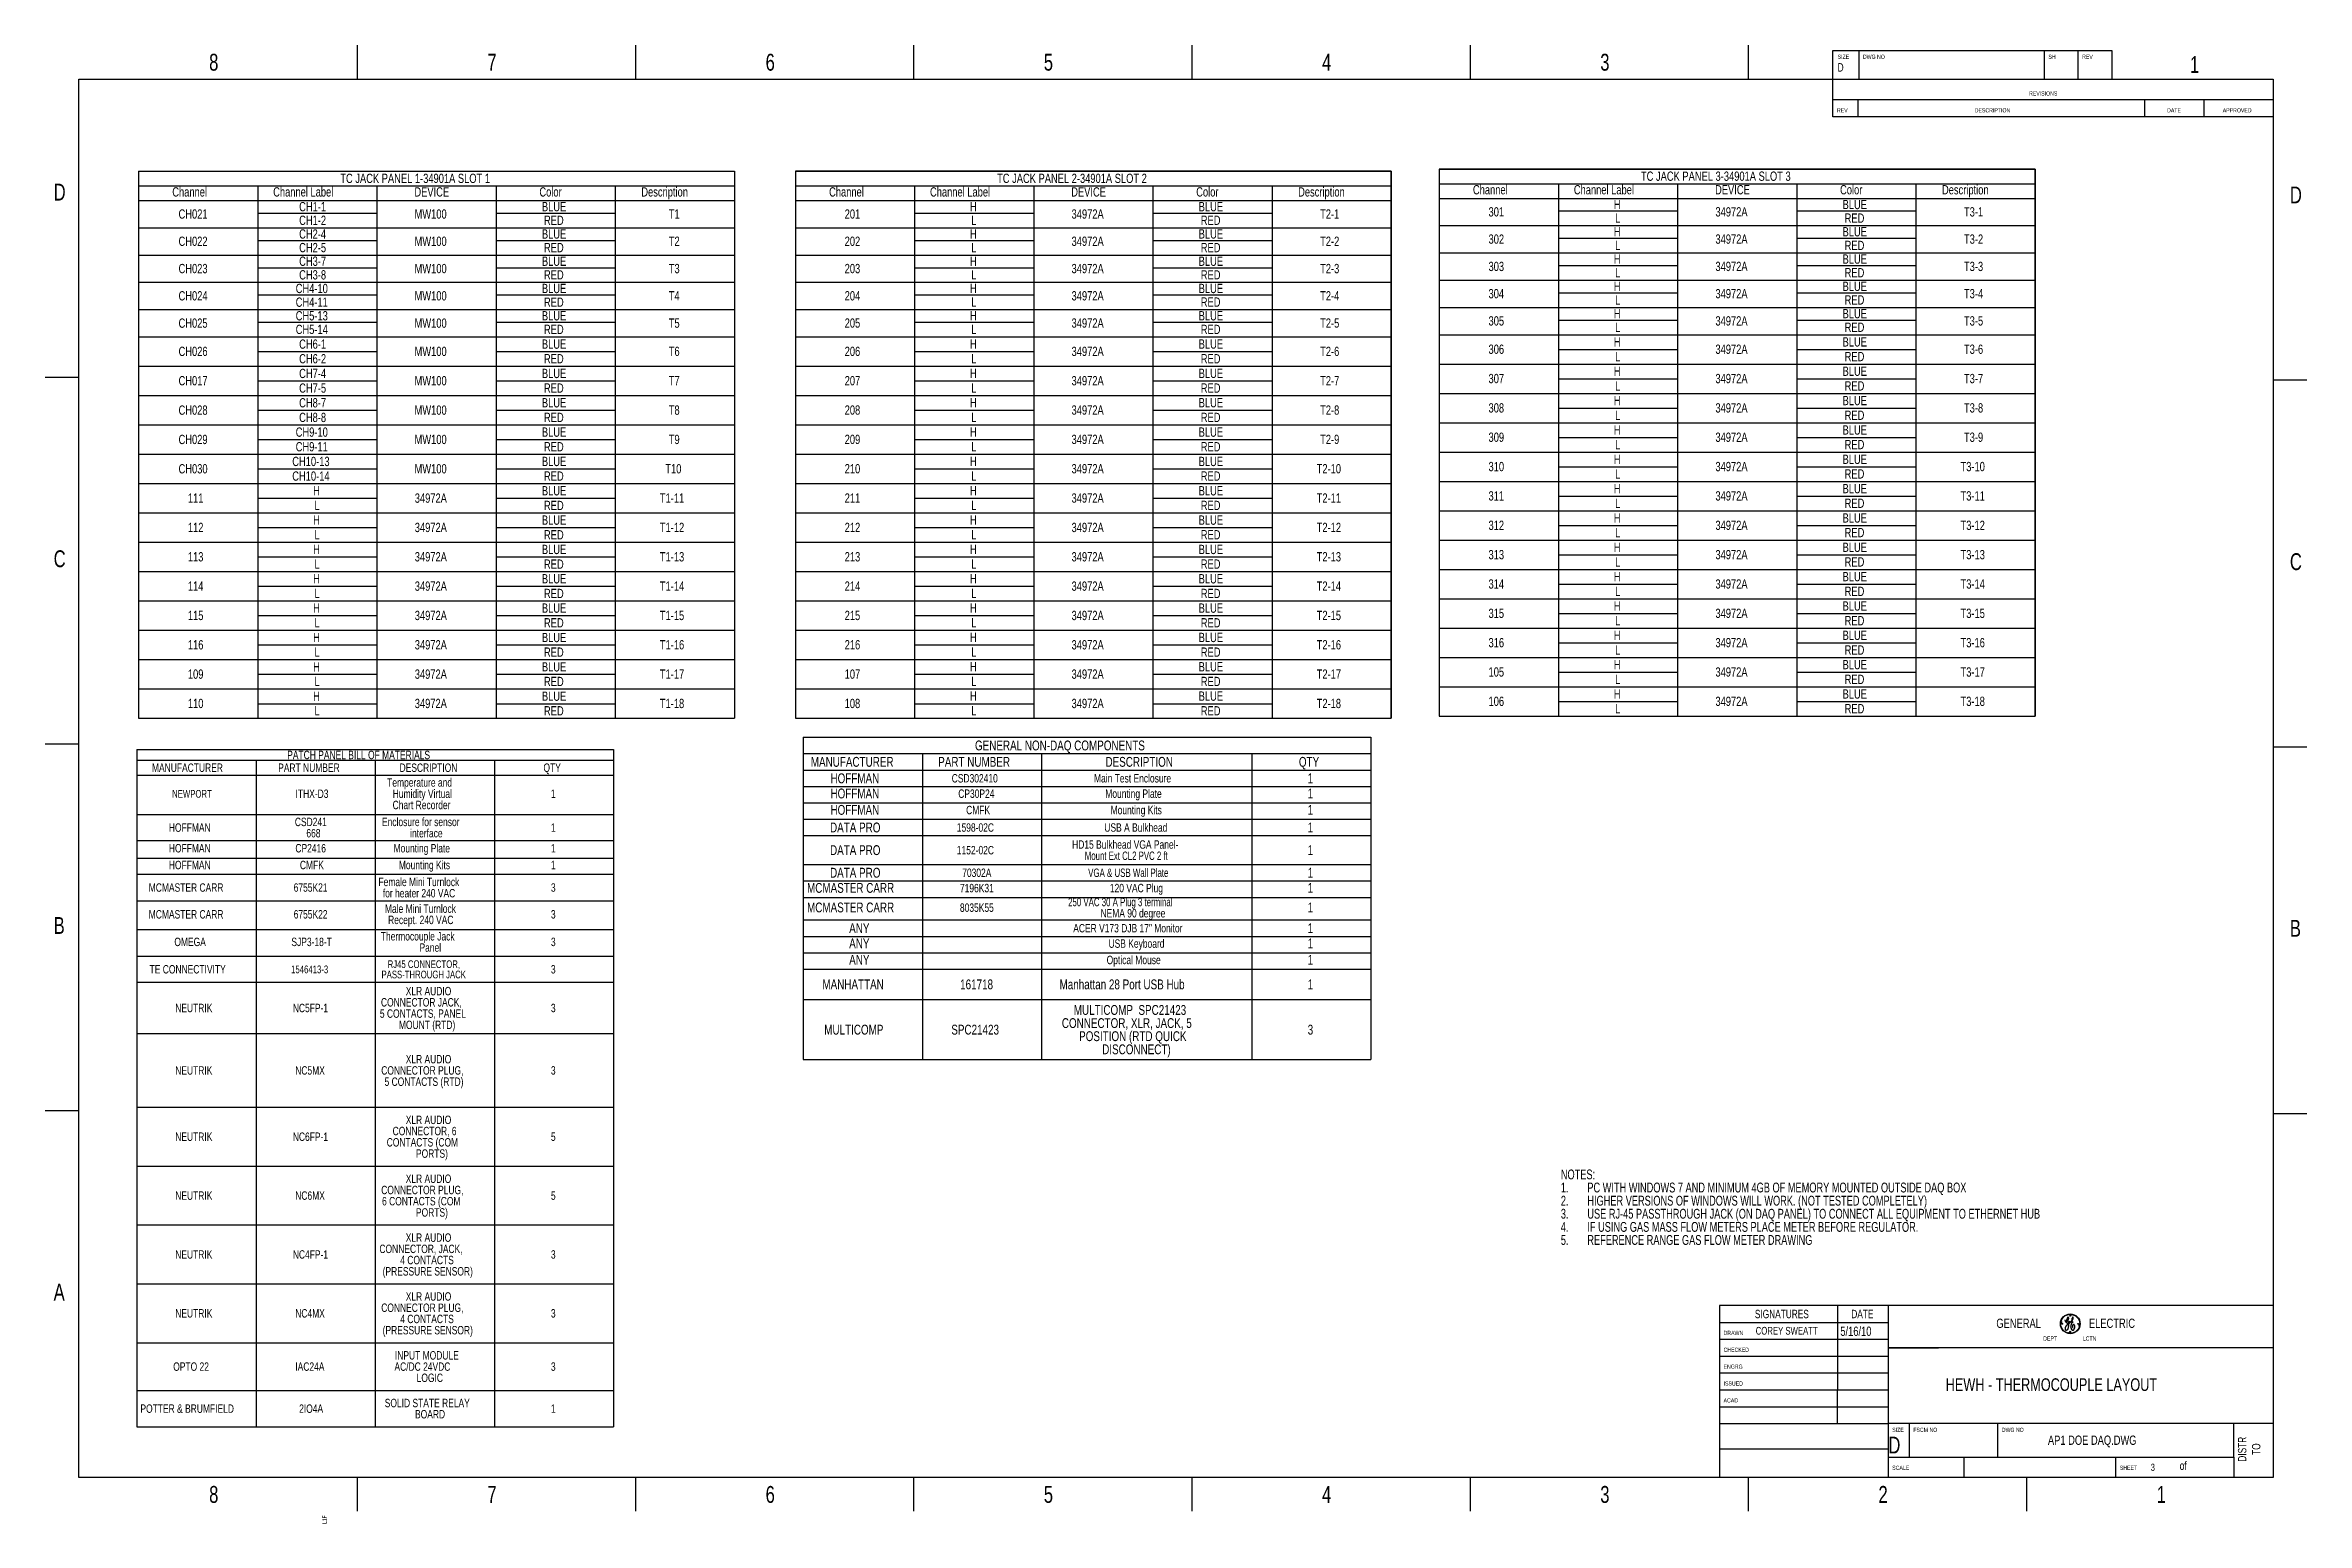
# Paper-space layout 'PATCH PANEL TC LAYOUT' of a CAD drawing. Header units: inches. Extents: x -41.6 to 33.7, y -15.9 to 81.4.
# Drawn here: x 0.19 to 33.72, y -0.1 to 21.81 of the extents above; entities that cross this region are included whole.
import ezdxf

# ---------------------------------------------------------------- set-up
doc = ezdxf.new("R2010")
doc.units = ezdxf.units.IN
doc.header["$MEASUREMENT"] = 0
for name, color, linetype in [('92', 174, 'Continuous'), ('96', 250, 'Continuous'), ('97', 94, 'Continuous'), ('SLD-0', 7, 'Continuous'), ('TEXT', 4, 'Continuous'), ('THIN_RED', 1, 'Continuous')]:
    doc.layers.add(name, color=color, linetype=linetype)
doc.styles.add('SLDTEXTSTYLE0', font='TXT', dxfattribs={"width": 0.736842})
doc.styles.add('SLDTEXTSTYLE1', font='TXT', dxfattribs={"width": 0.744681})
doc.styles.add('SLDTEXTSTYLE10', font='TXT', dxfattribs={"width": 0.693182})
doc.styles.add('SLDTEXTSTYLE11', font='TXT', dxfattribs={"width": 0.696429})
doc.styles.add('SLDTEXTSTYLE2', font='TXT', dxfattribs={"width": 0.75})
doc.styles.add('SLDTEXTSTYLE5', font='TXT', dxfattribs={"width": 0.7})

psp = doc.layouts.new('PATCH PANEL TC LAYOUT')

# ---------------------------------------------------------------- texts
at = {"layer": '92', "insert": (4.305, -0.051), "char_height": 0.0606, "attachment_point": 2, "rotation": 90, "style": 'SLDTEXTSTYLE0'}
psp.add_mtext('L1F', dxfattribs=at)
at = {"layer": 'TEXT'}
for s, insert, char_height, attachment_point, style in [('NOTES:', (22.665, 5.141), 0.1458, 1, 'SLDTEXTSTYLE5'), ('2.', (22.665, 4.752), 0.1458, 1, 'SLDTEXTSTYLE5'), ('1.', (22.665, 4.947), 0.1458, 1, 'SLDTEXTSTYLE5'), ('PC WITH WINDOWS 7 AND MINIMUM 4GB OF MEMORY MOUNTED OUTSIDE DAQ BOX', (23.058, 4.947), 0.14583, 1, 'SLDTEXTSTYLE5'), ('HIGHER VERSIONS OF WINDOWS WILL WORK. (NOT TESTED COMPLETELY)', (23.058, 4.752), 0.14583, 1, 'SLDTEXTSTYLE5'), ('4.', (22.665, 4.363), 0.1458, 1, 'SLDTEXTSTYLE5'), ('3.', (22.665, 4.558), 0.1458, 1, 'SLDTEXTSTYLE5'), ('USE RJ-45 PASSTHROUGH JACK (ON DAQ PANEL) TO CONNECT ALL EQUIPMENT TO ETHERNET HUB', (23.058, 4.558), 0.14583, 1, 'SLDTEXTSTYLE5'), ('IF USING GAS MASS FLOW METERS PLACE METER BEFORE REGULATOR.', (23.058, 4.363), 0.14583, 1, 'SLDTEXTSTYLE5'), ('5.', (22.665, 4.169), 0.1458, 1, 'SLDTEXTSTYLE5'), ('REFERENCE RANGE GAS FLOW METER DRAWING', (23.058, 4.169), 0.14583, 1, 'SLDTEXTSTYLE5'), ('3', (31.442, 0.777), 0.104, 2, 'SLDTEXTSTYLE0')]:
    psp.add_mtext(s, dxfattribs=dict(at, insert=insert, char_height=char_height, attachment_point=attachment_point, style=style))
at = {"layer": 'THIN_RED', "attachment_point": 1, "style": 'SLDTEXTSTYLE2'}
for s, insert, char_height in [('COREY SWEATT', (25.554, 2.807), 0.11458), ('5/16/10', (26.809, 2.812), 0.1378), ('HEWH - THERMOCOUPLE LAYOUT', (28.371, 2.045), 0.1875), ('AP1 DOE DAQ.DWG', (29.887, 1.196), 0.1378)]:
    psp.add_mtext(s, dxfattribs=dict(at, insert=insert, char_height=char_height))

# ---------------------------------------------------------------- blocks, each defined once
blk = doc.blocks.new('SW_NOTE_0')
at = {"layer": 'SLD-0', "color": 0, "insert": (0, 0.081), "char_height": 0.0625, "attachment_point": 1, "style": 'SLDTEXTSTYLE0'}
blk.add_mtext('SIZE', dxfattribs=at)
blk = doc.blocks.new('SW_NOTE_0_1')
at = {"layer": 'SLD-0', "color": 0, "insert": (0, 0.081), "char_height": 0.0625, "attachment_point": 1, "style": 'SLDTEXTSTYLE0'}
blk.add_mtext('FSCM NO', dxfattribs=at)
blk = doc.blocks.new('SW_NOTE_0_2')
at = {"layer": 'SLD-0', "color": 0, "insert": (0, 0.322), "char_height": 0.25, "attachment_point": 1, "style": 'SLDTEXTSTYLE0'}
blk.add_mtext('D', dxfattribs=at)
blk = doc.blocks.new('SW_NOTE_0_3')
at = {"layer": 'SLD-0', "color": 0, "insert": (0, 0.081), "char_height": 0.0625, "attachment_point": 1, "style": 'SLDTEXTSTYLE0'}
blk.add_mtext('DWG NO', dxfattribs=at)
blk = doc.blocks.new('SW_NOTE_0_4')
at = {"layer": 'SLD-0', "color": 0, "insert": (0, 0.081), "char_height": 0.0625, "attachment_point": 1, "style": 'SLDTEXTSTYLE0'}
blk.add_mtext('SCALE', dxfattribs=at)
blk = doc.blocks.new('SW_NOTE_0_5')
at = {"layer": 'SLD-0', "color": 0, "insert": (0, 0.081), "char_height": 0.0625, "attachment_point": 1, "style": 'SLDTEXTSTYLE0'}
blk.add_mtext('SHEET', dxfattribs=at)
blk = doc.blocks.new('SW_NOTE_0_6')
at = {"layer": 'SLD-0', "color": 0, "insert": (0.576, 0.161), "char_height": 0.125, "attachment_point": 2, "style": 'SLDTEXTSTYLE0'}
blk.add_mtext('SIGNATURES', dxfattribs=at)
blk = doc.blocks.new('SW_NOTE_0_7')
at = {"layer": 'SLD-0', "color": 0, "insert": (0.236, 0.161), "char_height": 0.125, "attachment_point": 2, "style": 'SLDTEXTSTYLE0'}
blk.add_mtext('DATE', dxfattribs=at)
blk = doc.blocks.new('SW_NOTE_0_8')
at = {"layer": 'SLD-0', "color": 0, "insert": (0, 0.081), "char_height": 0.0625, "attachment_point": 1, "style": 'SLDTEXTSTYLE0'}
blk.add_mtext('DRAWN', dxfattribs=at)
blk = doc.blocks.new('SW_NOTE_0_9')
at = {"layer": 'SLD-0', "color": 0, "insert": (0, 0.081), "char_height": 0.0625, "attachment_point": 1, "style": 'SLDTEXTSTYLE0'}
blk.add_mtext('CHECKED', dxfattribs=at)
blk = doc.blocks.new('SW_NOTE_0_10')
at = {"layer": 'SLD-0', "color": 0, "insert": (0, 0.081), "char_height": 0.0625, "attachment_point": 1, "style": 'SLDTEXTSTYLE0'}
blk.add_mtext('ENGRG', dxfattribs=at)
blk = doc.blocks.new('SW_NOTE_0_11')
at = {"layer": 'SLD-0', "color": 0, "insert": (0, 0.081), "char_height": 0.0625, "attachment_point": 1, "style": 'SLDTEXTSTYLE0'}
blk.add_mtext('ISSUED', dxfattribs=at)
blk = doc.blocks.new('SW_NOTE_0_12')
at = {"layer": 'SLD-0', "color": 0, "insert": (0, 0.322), "char_height": 0.25, "attachment_point": 1, "style": 'SLDTEXTSTYLE0'}
blk.add_mtext('D', dxfattribs=at)
blk = doc.blocks.new('SW_NOTE_0_13')
at = {"layer": 'SLD-0', "color": 0, "insert": (0, 0.322), "char_height": 0.25, "attachment_point": 1, "style": 'SLDTEXTSTYLE0'}
blk.add_mtext('C', dxfattribs=at)
blk = doc.blocks.new('SW_NOTE_0_14')
at = {"layer": 'SLD-0', "color": 0, "insert": (0, 0.322), "char_height": 0.25, "attachment_point": 1, "style": 'SLDTEXTSTYLE0'}
blk.add_mtext('B', dxfattribs=at)
blk = doc.blocks.new('SW_NOTE_0_15')
at = {"layer": 'SLD-0', "color": 0, "insert": (0, 0.322), "char_height": 0.25, "attachment_point": 1, "style": 'SLDTEXTSTYLE0'}
blk.add_mtext('A', dxfattribs=at)
blk = doc.blocks.new('SW_NOTE_0_16')
at = {"layer": 'SLD-0', "color": 0, "insert": (0.099, 0.322), "char_height": 0.25, "attachment_point": 2, "style": 'SLDTEXTSTYLE0'}
blk.add_mtext('7', dxfattribs=at)
blk = doc.blocks.new('SW_NOTE_0_17')
at = {"layer": 'SLD-0', "color": 0, "insert": (0.099, 0.322), "char_height": 0.25, "attachment_point": 2, "style": 'SLDTEXTSTYLE0'}
blk.add_mtext('8', dxfattribs=at)
blk = doc.blocks.new('SW_NOTE_0_18')
at = {"layer": 'SLD-0', "color": 0, "insert": (0.099, 0.322), "char_height": 0.25, "attachment_point": 2, "style": 'SLDTEXTSTYLE0'}
blk.add_mtext('6', dxfattribs=at)
blk = doc.blocks.new('SW_NOTE_0_19')
at = {"layer": 'SLD-0', "color": 0, "insert": (0.099, 0.322), "char_height": 0.25, "attachment_point": 2, "style": 'SLDTEXTSTYLE0'}
blk.add_mtext('5', dxfattribs=at)
blk = doc.blocks.new('SW_NOTE_0_20')
at = {"layer": 'SLD-0', "color": 0, "insert": (0.099, 0.322), "char_height": 0.25, "attachment_point": 2, "style": 'SLDTEXTSTYLE0'}
blk.add_mtext('4', dxfattribs=at)
blk = doc.blocks.new('SW_NOTE_0_21')
at = {"layer": 'SLD-0', "color": 0, "insert": (0.099, 0.322), "char_height": 0.25, "attachment_point": 2, "style": 'SLDTEXTSTYLE0'}
blk.add_mtext('3', dxfattribs=at)
blk = doc.blocks.new('SW_NOTE_0_22')
at = {"layer": 'SLD-0', "color": 0, "insert": (0.099, 0.322), "char_height": 0.25, "attachment_point": 2, "style": 'SLDTEXTSTYLE0'}
blk.add_mtext('2', dxfattribs=at)
blk = doc.blocks.new('SW_NOTE_0_23')
at = {"layer": 'SLD-0', "color": 0, "insert": (0.099, 0.322), "char_height": 0.25, "attachment_point": 2, "style": 'SLDTEXTSTYLE0'}
blk.add_mtext('1', dxfattribs=at)
blk = doc.blocks.new('SW_NOTE_0_24')
at = {"layer": 'SLD-0', "color": 0, "insert": (-0.161, 0.265), "char_height": 0.125, "attachment_point": 2, "rotation": 90, "style": 'SLDTEXTSTYLE0'}
blk.add_mtext('DISTR', dxfattribs=at)
blk = doc.blocks.new('SW_NOTE_0_25')
at = {"layer": 'SLD-0', "color": 0, "insert": (-0.161, 0.121), "char_height": 0.125, "attachment_point": 2, "rotation": 90, "style": 'SLDTEXTSTYLE0'}
blk.add_mtext('TO', dxfattribs=at)
blk = doc.blocks.new('SW_NOTE_0_26')
at = {"layer": 'SLD-0', "color": 0, "insert": (0, 0.322), "char_height": 0.25, "attachment_point": 1, "style": 'SLDTEXTSTYLE0'}
blk.add_mtext('B', dxfattribs=at)
blk = doc.blocks.new('SW_NOTE_0_27')
at = {"layer": 'SLD-0', "color": 0, "insert": (0, 0.322), "char_height": 0.25, "attachment_point": 1, "style": 'SLDTEXTSTYLE0'}
blk.add_mtext('C', dxfattribs=at)
blk = doc.blocks.new('SW_NOTE_0_28')
at = {"layer": 'SLD-0', "color": 0, "insert": (0, 0.322), "char_height": 0.25, "attachment_point": 1, "style": 'SLDTEXTSTYLE0'}
blk.add_mtext('D', dxfattribs=at)
blk = doc.blocks.new('SW_NOTE_0_29')
at = {"layer": 'SLD-0', "color": 0, "insert": (0.077, 0.161), "char_height": 0.125, "attachment_point": 2, "style": 'SLDTEXTSTYLE1'}
blk.add_mtext('of', dxfattribs=at)
blk = doc.blocks.new('SW_NOTE_0_30')
at = {"layer": 'SLD-0', "color": 0, "insert": (0, 0.081), "char_height": 0.0625, "attachment_point": 1, "style": 'SLDTEXTSTYLE0'}
blk.add_mtext('ACAD', dxfattribs=at)
blk = doc.blocks.new('SW_NOTE_0_31')
at = {"layer": 'SLD-0', "color": 0, "insert": (0.099, 0.322), "char_height": 0.25, "attachment_point": 2, "style": 'SLDTEXTSTYLE0'}
blk.add_mtext('3', dxfattribs=at)
blk = doc.blocks.new('SW_NOTE_0_32')
at = {"layer": 'SLD-0', "color": 0, "insert": (0.099, 0.322), "char_height": 0.25, "attachment_point": 2, "style": 'SLDTEXTSTYLE0'}
blk.add_mtext('4', dxfattribs=at)
blk = doc.blocks.new('SW_NOTE_0_33')
at = {"layer": 'SLD-0', "color": 0, "insert": (0.099, 0.322), "char_height": 0.25, "attachment_point": 2, "style": 'SLDTEXTSTYLE0'}
blk.add_mtext('5', dxfattribs=at)
blk = doc.blocks.new('SW_NOTE_0_34')
at = {"layer": 'SLD-0', "color": 0, "insert": (0.099, 0.322), "char_height": 0.25, "attachment_point": 2, "style": 'SLDTEXTSTYLE0'}
blk.add_mtext('6', dxfattribs=at)
blk = doc.blocks.new('SW_NOTE_0_35')
at = {"layer": 'SLD-0', "color": 0, "insert": (0.099, 0.322), "char_height": 0.25, "attachment_point": 2, "style": 'SLDTEXTSTYLE0'}
blk.add_mtext('7', dxfattribs=at)
blk = doc.blocks.new('SW_NOTE_0_36')
at = {"layer": 'SLD-0', "color": 0, "insert": (0.099, 0.322), "char_height": 0.25, "attachment_point": 2, "style": 'SLDTEXTSTYLE0'}
blk.add_mtext('8', dxfattribs=at)
blk = doc.blocks.new('SW_NOTE_0_37')
at = {"layer": 'SLD-0', "color": 0, "insert": (0.242, 0.081), "char_height": 0.0625, "attachment_point": 2, "style": 'SLDTEXTSTYLE0'}
blk.add_mtext('REVISIONS', dxfattribs=at)
blk = doc.blocks.new('SW_NOTE_0_38')
at = {"layer": 'SLD-0', "color": 0, "insert": (0, 0.081), "char_height": 0.0625, "attachment_point": 1, "style": 'SLDTEXTSTYLE0'}
blk.add_mtext('REV', dxfattribs=at)
blk = doc.blocks.new('SW_NOTE_0_39')
at = {"layer": 'SLD-0', "color": 0, "insert": (0.247, 0.081), "char_height": 0.0625, "attachment_point": 2, "style": 'SLDTEXTSTYLE0'}
blk.add_mtext('APPROVED', dxfattribs=at)
blk = doc.blocks.new('SW_NOTE_0_40')
at = {"layer": 'SLD-0', "color": 0, "insert": (0.118, 0.081), "char_height": 0.0625, "attachment_point": 2, "style": 'SLDTEXTSTYLE0'}
blk.add_mtext('DATE', dxfattribs=at)
blk = doc.blocks.new('SW_NOTE_0_41')
at = {"layer": 'SLD-0', "color": 0, "insert": (0.302, 0.081), "char_height": 0.0625, "attachment_point": 2, "style": 'SLDTEXTSTYLE0'}
blk.add_mtext('DESCRIPTION', dxfattribs=at)
blk = doc.blocks.new('SW_NOTE_0_42')
at = {"layer": 'SLD-0', "color": 0, "insert": (0, 0.081), "char_height": 0.0625, "attachment_point": 1, "style": 'SLDTEXTSTYLE0'}
blk.add_mtext('SIZE', dxfattribs=at)
blk = doc.blocks.new('SW_NOTE_0_43')
at = {"layer": 'SLD-0', "color": 0, "insert": (0, 0.161), "char_height": 0.125, "attachment_point": 1, "style": 'SLDTEXTSTYLE0'}
blk.add_mtext('D', dxfattribs=at)
blk = doc.blocks.new('SW_NOTE_0_44')
at = {"layer": 'SLD-0', "color": 0, "insert": (0, 0.081), "char_height": 0.0625, "attachment_point": 1, "style": 'SLDTEXTSTYLE0'}
blk.add_mtext('SH', dxfattribs=at)
blk = doc.blocks.new('SW_NOTE_0_45')
at = {"layer": 'SLD-0', "color": 0, "insert": (0, 0.081), "char_height": 0.0625, "attachment_point": 1, "style": 'SLDTEXTSTYLE0'}
blk.add_mtext('REV', dxfattribs=at)
blk = doc.blocks.new('SW_NOTE_0_46')
at = {"layer": 'SLD-0', "color": 0, "insert": (0, 0.081), "char_height": 0.0625, "attachment_point": 1, "style": 'SLDTEXTSTYLE0'}
blk.add_mtext('DWG NO', dxfattribs=at)
blk = doc.blocks.new('SW_NOTE_0_47')
at = {"layer": 'SLD-0', "color": 0, "insert": (0.099, 0.322), "char_height": 0.25, "attachment_point": 2, "style": 'SLDTEXTSTYLE0'}
blk.add_mtext('1', dxfattribs=at)
blk = doc.blocks.new('Block15')
at = {"layer": 'SLD-0'}
for p, q in [((4.884, 21.907), (4.884, 21.407)), ((9.009, 21.907), (9.009, 21.407)), ((13.134, 21.907), (13.134, 21.407)), ((17.259, 21.907), (17.259, 21.407)), ((21.384, 21.907), (21.384, 21.407)), ((25.509, 21.907), (25.509, 21.407)), ((27.147, 21.83), (27.147, 21.407)), ((29.897, 21.83), (29.897, 21.407)), ((30.397, 21.83), (30.397, 21.407)), ((33.289, 21.098), (26.761, 21.098)), ((27.136, 20.848), (27.136, 21.098)), ((31.386, 21.098), (31.386, 20.848)), ((32.261, 21.098), (32.261, 20.848)), ((0.759, 16.981), (0.259, 16.981)), ((33.789, 16.939), (33.289, 16.939)), ((0.759, 11.544), (0.259, 11.544)), ((33.789, 11.501), (33.289, 11.501)), ((0.759, 6.106), (0.259, 6.106)), ((33.789, 6.064), (33.289, 6.064)), ((26.831, 3.219), (26.831, 1.969)), ((25.081, 2.969), (27.581, 2.969)), ((25.081, 2.719), (27.581, 2.719)), ((25.081, 2.469), (27.581, 2.469)), ((27.581, 2.594), (28.331, 2.594)), ((33.289, 2.594), (27.581, 2.594)), ((27.581, 2.594), (28.331, 2.594)), ((25.081, 2.219), (27.581, 2.219)), ((25.081, 1.969), (27.581, 1.969)), ((33.289, 1.469), (27.581, 1.469)), ((27.893, 1.469), (27.893, 0.969)), ((29.206, 1.469), (29.206, 0.969)), ((32.706, 0.969), (32.706, 1.469)), ((27.581, 0.969), (32.706, 0.969)), ((28.706, 0.969), (28.706, 0.669)), ((30.956, 0.969), (30.956, 0.669)), ((32.706, 0.969), (32.706, 0.669)), ((4.884, 0.669), (4.884, 0.169)), ((9.009, 0.669), (9.009, 0.169)), ((13.134, 0.669), (13.134, 0.169)), ((17.259, 0.669), (17.259, 0.169)), ((21.384, 0.669), (21.384, 0.169)), ((25.509, 0.669), (25.509, 0.169)), ((29.634, 0.669), (29.634, 0.169))]:
    blk.add_line(p, q, dxfattribs=at)
at = {"layer": 'SLD-0', "linetype": 'Continuous'}
for p, q in [((25.081, 1.719), (27.581, 1.719)), ((26.831, 1.469), (26.831, 1.969)), ((25.081, 1.469), (27.581, 1.469)), ((25.081, 1.094), (27.581, 1.094))]:
    blk.add_line(p, q, dxfattribs=at)
at = {"layer": 'TEXT', "color": 1, "lineweight": 25}
for p, q in [((26.761, 21.407), (26.761, 21.83)), ((26.761, 21.83), (30.897, 21.83)), ((30.897, 21.83), (30.897, 21.407)), ((33.289, 20.848), (26.761, 20.848)), ((33.289, 3.219), (25.081, 3.219)), ((27.581, 3.219), (27.581, 0.669))]:
    blk.add_line(p, q, dxfattribs=at)
at = {"layer": 'TEXT', "color": 1, "linetype": 'Continuous', "lineweight": 25}
for p, q in [((0.759, 21.407), (33.289, 21.407)), ((0.759, 0.669), (0.759, 21.407)), ((33.289, 21.407), (33.289, 0.669)), ((33.289, 0.669), (0.759, 0.669))]:
    blk.add_line(p, q, dxfattribs=at)
at = {"layer": 'TEXT'}
for p, q in [((26.761, 20.848), (26.761, 21.407)), ((25.081, 3.219), (25.081, 0.669))]:
    blk.add_line(p, q, dxfattribs=at)
at = {"layer": 'SLD-0', "color": 1}
for name, p in [('SW_NOTE_0_36', (2.659, 21.459)), ('SW_NOTE_0_35', (6.784, 21.459)), ('SW_NOTE_0_34', (10.909, 21.459)), ('SW_NOTE_0_33', (15.034, 21.459)), ('SW_NOTE_0_32', (19.159, 21.459)), ('SW_NOTE_0_31', (23.284, 21.459)), ('SW_NOTE_0_42', (26.834, 21.687)), ('SW_NOTE_0_43', (26.834, 21.481)), ('SW_NOTE_0_46', (27.209, 21.687)), ('SW_NOTE_0_44', (29.959, 21.687)), ('SW_NOTE_0_45', (30.459, 21.687)), ('SW_NOTE_0_47', (32.027, 21.425)), ('SW_NOTE_0_37', (29.64, 21.143)), ('SW_NOTE_0_38', (26.824, 20.893)), ('SW_NOTE_0_41', (28.828, 20.893)), ('SW_NOTE_0_40', (31.703, 20.893)), ('SW_NOTE_0_39', (32.51, 20.893)), ('SW_NOTE_0_12', (0.384, 19.533)), ('SW_NOTE_0_28', (33.539, 19.491)), ('SW_NOTE_0_13', (0.384, 14.096)), ('SW_NOTE_0_27', (33.539, 14.053)), ('SW_NOTE_0_14', (0.384, 8.658)), ('SW_NOTE_0_26', (33.539, 8.616)), ('SW_NOTE_0_15', (0.384, 3.221)), ('SW_NOTE_0_6', (25.431, 2.995)), ('SW_NOTE_0_7', (26.965, 2.995)), ('SW_NOTE_0_8', (25.143, 2.763)), ('SW_NOTE_0_9', (25.143, 2.513)), ('SW_NOTE_0_10', (25.143, 2.263)), ('SW_NOTE_0_11', (25.143, 2.013)), ('SW_NOTE_0_30', (25.143, 1.763)), ('SW_NOTE_0', (27.643, 1.326)), ('SW_NOTE_0_1', (27.956, 1.326)), ('SW_NOTE_0_3', (29.268, 1.326)), ('SW_NOTE_0_2', (27.586, 0.953)), ('SW_NOTE_0_24', (32.93, 0.823)), ('SW_NOTE_0_25', (33.138, 0.969)), ('SW_NOTE_0_4', (27.643, 0.763)), ('SW_NOTE_0_5', (31.018, 0.763)), ('SW_NOTE_0_29', (31.88, 0.745)), ('SW_NOTE_0_17', (2.659, 0.221)), ('SW_NOTE_0_16', (6.784, 0.221)), ('SW_NOTE_0_18', (10.909, 0.221)), ('SW_NOTE_0_19', (15.034, 0.221)), ('SW_NOTE_0_20', (19.159, 0.221)), ('SW_NOTE_0_21', (23.284, 0.221)), ('SW_NOTE_0_22', (27.409, 0.221)), ('SW_NOTE_0_23', (31.534, 0.221))]:
    blk.add_blockref(name, p, dxfattribs=at)
blk = doc.blocks.new('SW_NOTE_0_48')
at = {"color": 0, "linetype": 'Continuous', "lineweight": 0, "insert": (0, 0.178), "char_height": 0.1378, "attachment_point": 1, "style": 'SLDTEXTSTYLE2'}
blk.add_mtext('GENERAL', dxfattribs=at)
blk = doc.blocks.new('SW_NOTE_0_49')
at = {"color": 0, "linetype": 'Continuous', "lineweight": 0, "insert": (0, 0.178), "char_height": 0.1378, "attachment_point": 1, "style": 'SLDTEXTSTYLE2'}
blk.add_mtext('ELECTRIC', dxfattribs=at)
blk = doc.blocks.new('SW_NOTE_0_50')
at = {"layer": '97', "color": 0, "insert": (0, 0.081), "char_height": 0.0625, "attachment_point": 1, "style": 'SLDTEXTSTYLE0'}
blk.add_mtext('LCTN', dxfattribs=at)
blk = doc.blocks.new('SW_NOTE_0_51')
at = {"layer": '97', "color": 0, "insert": (0.236, 0.081), "char_height": 0.0625, "attachment_point": 3, "style": 'SLDTEXTSTYLE0'}
blk.add_mtext('DEPT', dxfattribs=at)
blk = doc.blocks.new('CIR')
at = {"layer": '97'}
for centre, radius in [((0.01, 0), 1.56), ((0.01, 0), 1.5), ((-1.24, 0), 0.0625), ((-1.24, 0), 0.0509), ((-1.24, 0), 0.0447), ((0.01, 1.25), 0.0625), ((0.01, 1.25), 0.0509), ((0.01, 1.25), 0.0447), ((1.26, 0), 0.0625), ((1.26, 0), 0.0509), ((1.26, 0), 0.0447), ((0.01, -1.25), 0.0625), ((0.01, -1.25), 0.0509), ((0.01, -1.25), 0.0447)]:
    blk.add_circle(centre, radius, dxfattribs=at)
for centre, start, end in [((-1.12, 0.25), 153.4349, 243.4349), ((0.26, 1.12), 63.4349, 153.4349), ((1.13, -0.25), 333.4349, 63.4349), ((-0.24, -1.13), 243.4349, 333.4349)]:
    blk.add_arc(centre, 0.28, start, end, dxfattribs=at)
blk = doc.blocks.new('Block13')
at = {"layer": '97'}
for p, q in [((1.045, 0.34), (1.045, 0.334)), ((1.047, 0.34), (1.045, 0.34)), ((1.047, 0.342), (1.047, 0.34)), ((1.048, 0.342), (1.047, 0.342)), ((1.048, 0.345), (1.048, 0.342)), ((1.05, 0.345), (1.048, 0.345)), ((1.05, 0.347), (1.05, 0.345)), ((1.051, 0.347), (1.05, 0.347)), ((1.051, 0.349), (1.051, 0.347)), ((1.053, 0.349), (1.051, 0.349)), ((1.053, 0.353), (1.053, 0.349)), ((1.054, 0.353), (1.053, 0.353)), ((1.054, 0.356), (1.054, 0.353)), ((1.055, 0.356), (1.054, 0.356)), ((1.055, 0.358), (1.055, 0.356)), ((1.057, 0.358), (1.055, 0.358)), ((1.057, 0.36), (1.057, 0.358)), ((1.058, 0.36), (1.057, 0.36)), ((1.058, 0.362), (1.058, 0.36)), ((1.06, 0.362), (1.058, 0.362)), ((1.06, 0.364), (1.06, 0.362)), ((1.063, 0.364), (1.06, 0.364)), ((1.063, 0.366), (1.063, 0.364)), ((1.067, 0.366), (1.063, 0.366)), ((1.067, 0.364), (1.067, 0.366)), ((1.072, 0.364), (1.067, 0.364)), ((1.072, 0.362), (1.072, 0.364)), ((1.073, 0.362), (1.072, 0.362)), ((1.072, 0.336), (1.073, 0.336)), ((1.072, 0.334), (1.072, 0.336)), ((1.073, 0.36), (1.073, 0.362)), ((1.075, 0.36), (1.073, 0.36)), ((1.073, 0.342), (1.075, 0.342)), ((1.073, 0.336), (1.073, 0.342)), ((1.075, 0.342), (1.075, 0.36)), ((1.119, 0.338), (1.119, 0.323)), ((1.12, 0.338), (1.119, 0.338)), ((1.122, 0.342), (1.12, 0.34)), ((1.12, 0.34), (1.12, 0.338)), ((1.122, 0.347), (1.122, 0.342)), ((1.123, 0.347), (1.122, 0.347)), ((1.124, 0.351), (1.123, 0.349)), ((1.123, 0.349), (1.123, 0.347)), ((1.126, 0.353), (1.124, 0.351)), ((1.126, 0.356), (1.126, 0.353)), ((1.127, 0.356), (1.126, 0.356)), ((1.127, 0.358), (1.127, 0.356)), ((1.129, 0.358), (1.127, 0.358)), ((1.131, 0.362), (1.129, 0.36)), ((1.129, 0.36), (1.129, 0.358)), ((1.132, 0.362), (1.131, 0.362)), ((1.132, 0.364), (1.132, 0.362)), ((1.133, 0.364), (1.132, 0.364)), ((1.133, 0.366), (1.133, 0.364)), ((1.136, 0.366), (1.133, 0.366)), ((1.136, 0.369), (1.136, 0.366)), ((1.142, 0.369), (1.136, 0.369)), ((1.136, 0.336), (1.138, 0.338)), ((1.136, 0.334), (1.136, 0.336)), ((1.138, 0.34), (1.139, 0.34)), ((1.138, 0.338), (1.138, 0.34)), ((1.139, 0.347), (1.141, 0.347)), ((1.139, 0.34), (1.139, 0.347)), ((1.141, 0.353), (1.142, 0.353)), ((1.141, 0.347), (1.141, 0.353)), ((1.142, 0.353), (1.142, 0.369)), ((1.017, 0.329), (1.019, 0.329)), ((1.019, 0.329), (1.019, 0.318)), ((1.019, 0.318), (1.02, 0.318)), ((1.02, 0.318), (1.02, 0.312)), ((1.02, 0.312), (1.021, 0.312)), ((1.021, 0.312), (1.021, 0.307)), ((1.021, 0.307), (1.023, 0.307)), ((1.023, 0.307), (1.023, 0.305)), ((1.023, 0.305), (1.025, 0.305)), ((1.025, 0.305), (1.025, 0.303)), ((1.025, 0.303), (1.026, 0.301)), ((1.025, 0.207), (1.026, 0.207)), ((1.025, 0.187), (1.025, 0.207)), ((1.026, 0.187), (1.025, 0.187)), ((1.026, 0.301), (1.028, 0.301)), ((1.026, 0.211), (1.028, 0.213)), ((1.026, 0.207), (1.026, 0.211)), ((1.026, 0.183), (1.026, 0.187)), ((1.028, 0.183), (1.026, 0.183)), ((1.028, 0.301), (1.029, 0.298)), ((1.028, 0.216), (1.029, 0.216)), ((1.028, 0.213), (1.028, 0.216)), ((1.028, 0.179), (1.028, 0.183)), ((1.029, 0.179), (1.028, 0.179)), ((1.029, 0.298), (1.033, 0.298)), ((1.029, 0.22), (1.03, 0.22)), ((1.029, 0.216), (1.029, 0.22)), ((1.029, 0.176), (1.029, 0.179)), ((1.03, 0.176), (1.029, 0.176)), ((1.03, 0.222), (1.032, 0.222)), ((1.03, 0.22), (1.03, 0.222)), ((1.03, 0.174), (1.03, 0.176)), ((1.033, 0.174), (1.03, 0.174)), ((1.032, 0.227), (1.033, 0.227)), ((1.032, 0.222), (1.032, 0.227)), ((1.033, 0.298), (1.033, 0.297)), ((1.033, 0.297), (1.042, 0.297)), ((1.033, 0.228), (1.035, 0.228)), ((1.033, 0.227), (1.033, 0.228)), ((1.033, 0.172), (1.033, 0.174)), ((1.044, 0.172), (1.033, 0.172)), ((1.035, 0.231), (1.036, 0.233)), ((1.035, 0.228), (1.035, 0.231)), ((1.036, 0.235), (1.038, 0.235)), ((1.036, 0.233), (1.036, 0.235)), ((1.038, 0.238), (1.039, 0.238)), ((1.038, 0.235), (1.038, 0.238)), ((1.039, 0.239), (1.041, 0.239)), ((1.039, 0.238), (1.039, 0.239)), ((1.041, 0.32), (1.041, 0.294)), ((1.042, 0.32), (1.041, 0.32)), ((1.041, 0.294), (1.042, 0.294)), ((1.041, 0.242), (1.042, 0.242)), ((1.041, 0.239), (1.041, 0.242)), ((1.042, 0.329), (1.042, 0.32)), ((1.044, 0.329), (1.042, 0.329)), ((1.042, 0.298), (1.048, 0.298)), ((1.042, 0.297), (1.042, 0.298)), ((1.042, 0.294), (1.042, 0.287)), ((1.042, 0.287), (1.044, 0.287)), ((1.042, 0.244), (1.044, 0.244)), ((1.042, 0.242), (1.042, 0.244)), ((1.044, 0.334), (1.044, 0.329)), ((1.045, 0.334), (1.044, 0.334)), ((1.044, 0.287), (1.044, 0.283)), ((1.044, 0.283), (1.045, 0.283)), ((1.044, 0.244), (1.045, 0.246)), ((1.044, 0.174), (1.044, 0.172)), ((1.05, 0.174), (1.044, 0.174)), ((1.045, 0.283), (1.045, 0.281)), ((1.045, 0.281), (1.048, 0.281)), ((1.045, 0.246), (1.047, 0.246)), ((1.047, 0.249), (1.048, 0.249)), ((1.047, 0.246), (1.047, 0.249)), ((1.048, 0.301), (1.05, 0.301)), ((1.048, 0.298), (1.048, 0.301)), ((1.048, 0.281), (1.05, 0.279)), ((1.048, 0.25), (1.05, 0.25)), ((1.048, 0.249), (1.048, 0.25)), ((1.05, 0.303), (1.053, 0.303)), ((1.05, 0.301), (1.05, 0.303)), ((1.05, 0.279), (1.062, 0.279)), ((1.05, 0.253), (1.051, 0.253)), ((1.05, 0.25), (1.05, 0.253)), ((1.05, 0.176), (1.05, 0.174)), ((1.053, 0.176), (1.05, 0.176)), ((1.051, 0.255), (1.053, 0.255)), ((1.051, 0.253), (1.051, 0.255)), ((1.053, 0.305), (1.054, 0.305)), ((1.053, 0.303), (1.053, 0.305)), ((1.053, 0.257), (1.054, 0.257)), ((1.053, 0.255), (1.053, 0.257)), ((1.053, 0.179), (1.053, 0.176)), ((1.054, 0.179), (1.053, 0.179)), ((1.054, 0.307), (1.055, 0.307)), ((1.054, 0.305), (1.054, 0.307)), ((1.054, 0.259), (1.057, 0.259)), ((1.054, 0.257), (1.054, 0.259)), ((1.054, 0.18), (1.054, 0.179)), ((1.055, 0.18), (1.054, 0.18)), ((1.055, 0.309), (1.058, 0.309)), ((1.055, 0.307), (1.055, 0.309)), ((1.055, 0.183), (1.055, 0.18)), ((1.057, 0.183), (1.055, 0.183)), ((1.057, 0.261), (1.06, 0.261)), ((1.057, 0.259), (1.057, 0.261)), ((1.057, 0.185), (1.057, 0.183)), ((1.058, 0.185), (1.057, 0.185)), ((1.057, 0.185), (1.058, 0.185)), ((1.058, 0.185), (1.057, 0.185)), ((1.058, 0.312), (1.06, 0.312)), ((1.058, 0.309), (1.058, 0.312)), ((1.062, 0.191), (1.058, 0.187)), ((1.058, 0.187), (1.058, 0.185)), ((1.06, 0.316), (1.062, 0.316)), ((1.06, 0.312), (1.06, 0.316)), ((1.06, 0.264), (1.063, 0.264)), ((1.06, 0.261), (1.06, 0.264)), ((1.062, 0.318), (1.063, 0.318)), ((1.062, 0.316), (1.062, 0.318)), ((1.062, 0.281), (1.067, 0.281)), ((1.062, 0.279), (1.062, 0.281)), ((1.062, 0.194), (1.062, 0.191)), ((1.063, 0.194), (1.062, 0.194)), ((1.063, 0.32), (1.064, 0.32)), ((1.063, 0.318), (1.063, 0.32)), ((1.063, 0.266), (1.066, 0.266)), ((1.063, 0.264), (1.063, 0.266)), ((1.063, 0.198), (1.063, 0.194)), ((1.064, 0.198), (1.063, 0.198)), ((1.064, 0.323), (1.066, 0.323)), ((1.064, 0.32), (1.064, 0.323)), ((1.064, 0.323), (1.064, 0.32)), ((1.064, 0.32), (1.064, 0.323)), ((1.064, 0.323), (1.064, 0.32)), ((1.064, 0.32), (1.064, 0.323)), ((1.064, 0.202), (1.064, 0.198)), ((1.066, 0.202), (1.064, 0.202)), ((1.066, 0.325), (1.067, 0.325)), ((1.066, 0.323), (1.066, 0.325)), ((1.066, 0.268), (1.068, 0.268)), ((1.066, 0.266), (1.066, 0.268)), ((1.066, 0.211), (1.067, 0.211)), ((1.067, 0.211), (1.066, 0.211)), ((1.066, 0.209), (1.066, 0.202)), ((1.067, 0.209), (1.066, 0.209)), ((1.067, 0.327), (1.068, 0.327)), ((1.067, 0.325), (1.067, 0.327)), ((1.067, 0.283), (1.07, 0.283)), ((1.067, 0.281), (1.067, 0.283)), ((1.067, 0.218), (1.067, 0.211)), ((1.068, 0.218), (1.067, 0.218)), ((1.067, 0.211), (1.067, 0.209)), ((1.068, 0.329), (1.07, 0.329)), ((1.068, 0.327), (1.068, 0.329)), ((1.068, 0.27), (1.072, 0.27)), ((1.068, 0.268), (1.068, 0.27)), ((1.068, 0.227), (1.068, 0.218)), ((1.07, 0.227), (1.068, 0.227)), ((1.07, 0.331), (1.072, 0.334)), ((1.07, 0.329), (1.07, 0.331)), ((1.07, 0.286), (1.072, 0.286)), ((1.07, 0.283), (1.07, 0.286)), ((1.07, 0.238), (1.07, 0.227)), ((1.072, 0.238), (1.07, 0.238)), ((1.072, 0.287), (1.075, 0.287)), ((1.072, 0.286), (1.072, 0.287)), ((1.072, 0.272), (1.075, 0.272)), ((1.072, 0.27), (1.072, 0.272)), ((1.073, 0.266), (1.072, 0.264)), ((1.072, 0.264), (1.072, 0.238)), ((1.073, 0.277), (1.073, 0.266)), ((1.075, 0.277), (1.073, 0.277)), ((1.075, 0.29), (1.076, 0.29)), ((1.075, 0.287), (1.075, 0.29)), ((1.075, 0.286), (1.075, 0.277)), ((1.076, 0.286), (1.075, 0.286)), ((1.075, 0.275), (1.077, 0.275)), ((1.075, 0.272), (1.075, 0.275)), ((1.077, 0.294), (1.076, 0.292)), ((1.076, 0.294), (1.077, 0.294)), ((1.076, 0.29), (1.076, 0.294)), ((1.076, 0.292), (1.076, 0.286)), ((1.077, 0.298), (1.077, 0.294)), ((1.079, 0.298), (1.077, 0.298)), ((1.077, 0.297), (1.079, 0.298)), ((1.077, 0.294), (1.077, 0.297)), ((1.077, 0.275), (1.079, 0.277)), ((1.079, 0.301), (1.079, 0.298)), ((1.08, 0.301), (1.079, 0.301)), ((1.079, 0.301), (1.08, 0.301)), ((1.079, 0.298), (1.079, 0.301)), ((1.079, 0.277), (1.082, 0.277)), ((1.08, 0.307), (1.08, 0.301)), ((1.082, 0.305), (1.08, 0.307)), ((1.08, 0.305), (1.082, 0.305)), ((1.08, 0.301), (1.08, 0.305)), ((1.082, 0.279), (1.085, 0.279)), ((1.082, 0.277), (1.082, 0.279)), ((1.085, 0.281), (1.088, 0.281)), ((1.085, 0.279), (1.085, 0.281)), ((1.088, 0.283), (1.091, 0.283)), ((1.088, 0.281), (1.088, 0.283)), ((1.091, 0.286), (1.094, 0.286)), ((1.091, 0.283), (1.091, 0.286)), ((1.094, 0.287), (1.097, 0.287)), ((1.094, 0.286), (1.094, 0.287)), ((1.097, 0.29), (1.098, 0.29)), ((1.097, 0.287), (1.097, 0.29)), ((1.098, 0.292), (1.1, 0.292)), ((1.098, 0.29), (1.098, 0.292)), ((1.1, 0.292), (1.101, 0.294)), ((1.101, 0.294), (1.102, 0.294)), ((1.102, 0.297), (1.104, 0.297)), ((1.102, 0.294), (1.102, 0.297)), ((1.102, 0.224), (1.102, 0.218)), ((1.104, 0.224), (1.102, 0.224)), ((1.102, 0.218), (1.104, 0.218)), ((1.104, 0.297), (1.105, 0.298)), ((1.104, 0.238), (1.104, 0.224)), ((1.105, 0.238), (1.104, 0.238)), ((1.104, 0.218), (1.104, 0.211)), ((1.104, 0.211), (1.105, 0.211)), ((1.105, 0.298), (1.107, 0.298)), ((1.105, 0.25), (1.105, 0.238)), ((1.107, 0.25), (1.105, 0.25)), ((1.105, 0.211), (1.105, 0.207)), ((1.105, 0.207), (1.107, 0.207)), ((1.107, 0.301), (1.109, 0.301)), ((1.107, 0.298), (1.107, 0.301)), ((1.107, 0.253), (1.107, 0.25)), ((1.109, 0.253), (1.107, 0.253)), ((1.107, 0.207), (1.107, 0.202)), ((1.107, 0.202), (1.109, 0.202)), ((1.109, 0.303), (1.11, 0.303)), ((1.109, 0.301), (1.109, 0.303)), ((1.11, 0.259), (1.109, 0.257)), ((1.109, 0.257), (1.109, 0.253)), ((1.109, 0.202), (1.109, 0.198)), ((1.109, 0.198), (1.11, 0.198)), ((1.11, 0.303), (1.111, 0.305)), ((1.11, 0.264), (1.11, 0.259)), ((1.111, 0.264), (1.11, 0.264)), ((1.11, 0.198), (1.11, 0.196)), ((1.11, 0.196), (1.111, 0.196)), ((1.111, 0.305), (1.113, 0.305)), ((1.111, 0.268), (1.111, 0.264)), ((1.113, 0.268), (1.111, 0.268)), ((1.111, 0.196), (1.111, 0.194)), ((1.111, 0.194), (1.113, 0.191)), ((1.113, 0.307), (1.114, 0.307)), ((1.113, 0.305), (1.113, 0.307)), ((1.113, 0.27), (1.113, 0.268)), ((1.114, 0.27), (1.113, 0.27)), ((1.113, 0.191), (1.114, 0.191)), ((1.114, 0.309), (1.117, 0.309)), ((1.114, 0.307), (1.114, 0.309)), ((1.114, 0.275), (1.114, 0.27)), ((1.116, 0.275), (1.114, 0.275)), ((1.114, 0.191), (1.114, 0.19)), ((1.114, 0.19), (1.116, 0.19)), ((1.116, 0.277), (1.116, 0.275)), ((1.117, 0.277), (1.116, 0.277)), ((1.116, 0.19), (1.116, 0.187)), ((1.116, 0.187), (1.117, 0.187)), ((1.117, 0.312), (1.119, 0.312)), ((1.117, 0.309), (1.117, 0.312)), ((1.117, 0.281), (1.117, 0.277)), ((1.12, 0.281), (1.117, 0.281)), ((1.117, 0.187), (1.117, 0.185)), ((1.117, 0.185), (1.119, 0.185)), ((1.119, 0.323), (1.12, 0.32)), ((1.119, 0.314), (1.122, 0.314)), ((1.119, 0.312), (1.119, 0.314)), ((1.119, 0.185), (1.119, 0.183)), ((1.119, 0.183), (1.12, 0.183)), ((1.12, 0.32), (1.12, 0.316)), ((1.12, 0.316), (1.122, 0.316)), ((1.12, 0.283), (1.12, 0.281)), ((1.122, 0.283), (1.12, 0.283)), ((1.12, 0.183), (1.122, 0.18)), ((1.122, 0.316), (1.122, 0.309)), ((1.122, 0.316), (1.123, 0.316)), ((1.122, 0.314), (1.122, 0.316)), ((1.122, 0.309), (1.123, 0.307)), ((1.124, 0.287), (1.122, 0.283)), ((1.122, 0.18), (1.123, 0.18)), ((1.123, 0.316), (1.124, 0.318)), ((1.123, 0.307), (1.123, 0.305)), ((1.123, 0.305), (1.126, 0.301)), ((1.123, 0.18), (1.123, 0.179)), ((1.123, 0.179), (1.126, 0.179)), ((1.124, 0.318), (1.126, 0.318)), ((1.126, 0.287), (1.124, 0.287)), ((1.126, 0.318), (1.132, 0.327)), ((1.126, 0.301), (1.126, 0.298)), ((1.126, 0.298), (1.127, 0.298)), ((1.126, 0.29), (1.126, 0.287)), ((1.131, 0.29), (1.126, 0.29)), ((1.126, 0.179), (1.127, 0.176)), ((1.127, 0.298), (1.127, 0.297)), ((1.127, 0.297), (1.131, 0.297)), ((1.127, 0.231), (1.127, 0.228)), ((1.129, 0.231), (1.127, 0.231)), ((1.127, 0.228), (1.129, 0.228)), ((1.127, 0.176), (1.135, 0.176)), ((1.129, 0.242), (1.129, 0.231)), ((1.131, 0.242), (1.129, 0.242)), ((1.129, 0.228), (1.129, 0.222)), ((1.129, 0.222), (1.131, 0.222)), ((1.131, 0.297), (1.131, 0.294)), ((1.131, 0.294), (1.135, 0.294)), ((1.131, 0.292), (1.131, 0.29)), ((1.131, 0.29), (1.131, 0.292)), ((1.131, 0.292), (1.131, 0.29)), ((1.132, 0.292), (1.131, 0.292)), ((1.132, 0.246), (1.131, 0.244)), ((1.131, 0.244), (1.131, 0.242)), ((1.131, 0.222), (1.131, 0.218)), ((1.131, 0.218), (1.132, 0.218)), ((1.132, 0.327), (1.133, 0.327)), ((1.132, 0.29), (1.132, 0.292)), ((1.132, 0.292), (1.132, 0.29)), ((1.136, 0.292), (1.132, 0.29)), ((1.132, 0.249), (1.132, 0.246)), ((1.133, 0.249), (1.132, 0.249)), ((1.132, 0.218), (1.132, 0.216)), ((1.132, 0.216), (1.133, 0.216)), ((1.133, 0.329), (1.135, 0.329)), ((1.133, 0.327), (1.133, 0.329)), ((1.133, 0.25), (1.133, 0.249)), ((1.136, 0.25), (1.133, 0.25)), ((1.133, 0.216), (1.133, 0.213)), ((1.133, 0.213), (1.141, 0.213)), ((1.135, 0.334), (1.136, 0.334)), ((1.135, 0.329), (1.135, 0.334)), ((1.135, 0.294), (1.135, 0.292)), ((1.135, 0.292), (1.141, 0.292)), ((1.135, 0.176), (1.135, 0.174)), ((1.135, 0.174), (1.139, 0.174)), ((1.139, 0.292), (1.136, 0.292)), ((1.136, 0.253), (1.136, 0.25)), ((1.139, 0.253), (1.136, 0.253)), ((1.139, 0.294), (1.139, 0.292)), ((1.141, 0.294), (1.139, 0.294)), ((1.139, 0.255), (1.139, 0.253)), ((1.144, 0.255), (1.139, 0.255)), ((1.139, 0.176), (1.139, 0.174)), ((1.139, 0.174), (1.139, 0.176)), ((1.139, 0.174), (1.141, 0.174)), ((1.141, 0.292), (1.141, 0.294)), ((1.141, 0.216), (1.142, 0.216)), ((1.141, 0.213), (1.141, 0.216)), ((1.141, 0.176), (1.145, 0.176)), ((1.141, 0.174), (1.141, 0.176)), ((1.144, 0.257), (1.144, 0.255)), ((1.156, 0.257), (1.144, 0.257)), ((1.145, 0.179), (1.149, 0.179)), ((1.145, 0.176), (1.145, 0.179)), ((1.149, 0.18), (1.151, 0.18)), ((1.149, 0.179), (1.149, 0.18)), ((1.151, 0.18), (1.153, 0.183)), ((1.153, 0.183), (1.154, 0.183)), ((1.154, 0.185), (1.156, 0.185)), ((1.154, 0.183), (1.154, 0.185)), ((1.156, 0.255), (1.156, 0.257)), ((1.158, 0.255), (1.156, 0.255)), ((1.156, 0.187), (1.157, 0.187)), ((1.156, 0.185), (1.156, 0.187)), ((1.157, 0.19), (1.158, 0.191)), ((1.157, 0.187), (1.157, 0.19)), ((1.158, 0.253), (1.158, 0.255)), ((1.16, 0.25), (1.158, 0.253)), ((1.158, 0.194), (1.16, 0.194)), ((1.158, 0.191), (1.158, 0.194)), ((1.16, 0.249), (1.16, 0.25)), ((1.161, 0.249), (1.16, 0.249)), ((1.16, 0.198), (1.161, 0.198)), ((1.16, 0.194), (1.16, 0.198)), ((1.161, 0.246), (1.161, 0.249)), ((1.163, 0.246), (1.161, 0.246)), ((1.161, 0.2), (1.163, 0.202)), ((1.161, 0.198), (1.161, 0.2)), ((1.163, 0.244), (1.163, 0.246)), ((1.164, 0.244), (1.163, 0.244)), ((1.163, 0.205), (1.164, 0.205)), ((1.163, 0.202), (1.163, 0.205)), ((1.164, 0.242), (1.164, 0.244)), ((1.166, 0.239), (1.164, 0.242)), ((1.164, 0.209), (1.166, 0.209)), ((1.164, 0.205), (1.164, 0.209)), ((1.166, 0.235), (1.166, 0.239)), ((1.167, 0.235), (1.166, 0.235)), ((1.166, 0.218), (1.167, 0.218)), ((1.166, 0.209), (1.166, 0.218)), ((1.167, 0.218), (1.167, 0.235))]:
    blk.add_line(p, q, dxfattribs=at)
at = {"color": 7, "linetype": 'Continuous', "lineweight": 0}
for name, p in [('SW_NOTE_0_48', (0.002, 0.168)), ('SW_NOTE_0_49', (1.375, 0.168))]:
    blk.add_blockref(name, p, dxfattribs=at)
at = {"color": 7, "linetype": 'Continuous', "xscale": 0.09375, "yscale": 0.09375, "zscale": 0.09375}
blk.add_blockref('CIR', (1.097, 0.269), dxfattribs=at)
at = {"layer": '97', "color": 4}
for name, p in [('SW_NOTE_0_51', (0.666, 0.001)), ('SW_NOTE_0_50', (1.284, 0.001))]:
    blk.add_blockref(name, p, dxfattribs=at)
blk = doc.blocks.new('D-Size Sheet')
at = {"color": 7, "linetype": 'Continuous'}
for name, p in [('Block15', (-0.259, -0.166)), ('Block13', (28.926, 2.513))]:
    blk.add_blockref(name, p, dxfattribs=at)
blk = doc.blocks.new('SW_TABLEANNOTATION_6')
at = {"layer": '96', "color": 0}
for p, q in [((0, 0), (0, -0.218)), ((0, 0), (1.767, 0)), ((0, 0), (0, -8.113)), ((8.835, 0), (0, 0)), ((1.767, 0), (3.534, 0)), ((3.534, 0), (5.301, 0)), ((5.301, 0), (7.068, 0)), ((7.068, 0), (8.835, 0)), ((8.835, 0), (8.835, -0.218)), ((8.835, -8.113), (8.835, 0)), ((0, -0.218), (0, -0.435)), ((0, -0.218), (1.767, -0.218)), ((1.767, -0.218), (1.767, -0.435)), ((1.767, -0.218), (3.534, -0.218)), ((3.534, -0.218), (3.534, -0.435)), ((3.534, -0.218), (5.301, -0.218)), ((5.301, -0.218), (5.301, -0.435)), ((5.301, -0.218), (7.068, -0.218)), ((7.068, -0.218), (7.068, -0.435)), ((7.068, -0.218), (8.835, -0.218)), ((8.835, -0.218), (8.835, -0.435)), ((0, -0.435), (0, -0.622)), ((0, -0.435), (1.767, -0.435)), ((0, -0.435), (1.767, -0.435)), ((0, -0.622), (0, -0.839)), ((1.767, -0.435), (1.767, -0.622)), ((1.767, -0.435), (3.534, -0.435)), ((1.767, -0.622), (1.767, -0.839)), ((1.767, -0.622), (3.534, -0.622)), ((3.534, -0.435), (3.534, -0.622)), ((3.534, -0.435), (5.301, -0.435)), ((3.534, -0.435), (5.301, -0.435)), ((3.534, -0.622), (3.534, -0.839)), ((5.301, -0.435), (5.301, -0.622)), ((5.301, -0.435), (7.068, -0.435)), ((5.301, -0.622), (5.301, -0.839)), ((5.301, -0.622), (7.068, -0.622)), ((7.068, -0.435), (7.068, -0.622)), ((7.068, -0.435), (8.835, -0.435)), ((7.068, -0.435), (8.835, -0.435)), ((7.068, -0.622), (7.068, -0.839)), ((8.835, -0.435), (8.835, -0.622)), ((8.835, -0.622), (8.835, -0.839)), ((0, -0.839), (0, -1.026)), ((0, -0.839), (1.767, -0.839)), ((0, -0.839), (1.767, -0.839)), ((1.767, -0.839), (1.767, -1.026)), ((1.767, -0.839), (3.534, -0.839)), ((3.534, -0.839), (3.534, -1.026)), ((3.534, -0.839), (5.301, -0.839)), ((3.534, -0.839), (5.301, -0.839)), ((5.301, -0.839), (5.301, -1.026)), ((5.301, -0.839), (7.068, -0.839)), ((7.068, -0.839), (7.068, -1.026)), ((7.068, -0.839), (8.835, -0.839)), ((7.068, -0.839), (8.835, -0.839)), ((8.835, -0.839), (8.835, -1.026)), ((0, -1.026), (0, -1.244)), ((0, -1.244), (0, -1.431)), ((0, -1.244), (1.767, -1.244)), ((0, -1.244), (1.767, -1.244)), ((1.767, -1.026), (1.767, -1.244)), ((1.767, -1.026), (3.534, -1.026)), ((1.767, -1.244), (1.767, -1.431)), ((1.767, -1.244), (3.534, -1.244)), ((3.534, -1.026), (3.534, -1.244)), ((3.534, -1.244), (3.534, -1.431)), ((3.534, -1.244), (5.301, -1.244)), ((3.534, -1.244), (5.301, -1.244)), ((5.301, -1.026), (5.301, -1.244)), ((5.301, -1.026), (7.068, -1.026)), ((5.301, -1.244), (5.301, -1.431)), ((5.301, -1.244), (7.068, -1.244)), ((7.068, -1.026), (7.068, -1.244)), ((7.068, -1.244), (7.068, -1.431)), ((7.068, -1.244), (8.835, -1.244)), ((7.068, -1.244), (8.835, -1.244)), ((8.835, -1.026), (8.835, -1.244)), ((8.835, -1.244), (8.835, -1.431)), ((0, -1.431), (0, -1.648)), ((0, -1.648), (0, -1.835)), ((0, -1.648), (1.767, -1.648)), ((0, -1.648), (1.767, -1.648)), ((1.767, -1.431), (1.767, -1.648)), ((1.767, -1.431), (3.534, -1.431)), ((1.767, -1.648), (1.767, -1.835)), ((1.767, -1.648), (3.534, -1.648)), ((3.534, -1.431), (3.534, -1.648)), ((3.534, -1.648), (3.534, -1.835)), ((3.534, -1.648), (5.301, -1.648)), ((3.534, -1.648), (5.301, -1.648)), ((5.301, -1.431), (5.301, -1.648)), ((5.301, -1.431), (7.068, -1.431)), ((5.301, -1.648), (5.301, -1.835)), ((5.301, -1.648), (7.068, -1.648)), ((7.068, -1.431), (7.068, -1.648)), ((7.068, -1.648), (7.068, -1.835)), ((7.068, -1.648), (8.835, -1.648)), ((7.068, -1.648), (8.835, -1.648)), ((8.835, -1.431), (8.835, -1.648)), ((8.835, -1.648), (8.835, -1.835)), ((0, -1.835), (0, -2.052)), ((1.767, -1.835), (1.767, -2.052)), ((1.767, -1.835), (3.534, -1.835)), ((3.534, -1.835), (3.534, -2.052)), ((5.301, -1.835), (5.301, -2.052)), ((5.301, -1.835), (7.068, -1.835)), ((7.068, -1.835), (7.068, -2.052)), ((8.835, -1.835), (8.835, -2.052)), ((0, -2.052), (0, -2.239)), ((0, -2.052), (1.767, -2.052)), ((0, -2.052), (1.767, -2.052)), ((0, -2.239), (0, -2.457)), ((1.767, -2.052), (1.767, -2.239)), ((1.767, -2.052), (3.534, -2.052)), ((1.767, -2.239), (1.767, -2.457)), ((1.767, -2.239), (3.534, -2.239)), ((3.534, -2.052), (3.534, -2.239)), ((3.534, -2.052), (5.301, -2.052)), ((3.534, -2.052), (5.301, -2.052)), ((3.534, -2.239), (3.534, -2.457)), ((5.301, -2.052), (5.301, -2.239)), ((5.301, -2.052), (7.068, -2.052)), ((5.301, -2.239), (5.301, -2.457)), ((5.301, -2.239), (7.068, -2.239)), ((7.068, -2.052), (7.068, -2.239)), ((7.068, -2.052), (8.835, -2.052)), ((7.068, -2.052), (8.835, -2.052)), ((7.068, -2.239), (7.068, -2.457)), ((8.835, -2.052), (8.835, -2.239)), ((8.835, -2.239), (8.835, -2.457)), ((0, -2.457), (0, -2.674)), ((0, -2.457), (1.767, -2.457)), ((0, -2.457), (1.767, -2.457)), ((0, -2.674), (0, -2.892)), ((1.767, -2.457), (1.767, -2.674)), ((1.767, -2.457), (3.534, -2.457)), ((1.767, -2.674), (1.767, -2.892)), ((1.767, -2.674), (3.534, -2.674)), ((3.534, -2.457), (3.534, -2.674)), ((3.534, -2.457), (5.301, -2.457)), ((3.534, -2.457), (5.301, -2.457)), ((3.534, -2.674), (3.534, -2.892)), ((5.301, -2.457), (5.301, -2.674)), ((5.301, -2.457), (7.068, -2.457)), ((5.301, -2.674), (5.301, -2.892)), ((5.301, -2.674), (7.068, -2.674)), ((7.068, -2.457), (7.068, -2.674)), ((7.068, -2.457), (8.835, -2.457)), ((7.068, -2.457), (8.835, -2.457)), ((7.068, -2.674), (7.068, -2.892)), ((8.835, -2.457), (8.835, -2.674)), ((8.835, -2.674), (8.835, -2.892)), ((0, -2.892), (0, -3.109)), ((0, -2.892), (1.767, -2.892)), ((0, -2.892), (1.767, -2.892)), ((1.767, -2.892), (1.767, -3.109)), ((1.767, -2.892), (3.534, -2.892)), ((3.534, -2.892), (3.534, -3.109)), ((3.534, -2.892), (5.301, -2.892)), ((3.534, -2.892), (5.301, -2.892)), ((5.301, -2.892), (5.301, -3.109)), ((5.301, -2.892), (7.068, -2.892)), ((7.068, -2.892), (7.068, -3.109)), ((7.068, -2.892), (8.835, -2.892)), ((7.068, -2.892), (8.835, -2.892)), ((8.835, -2.892), (8.835, -3.109)), ((0, -3.109), (0, -3.327)), ((0, -3.327), (0, -3.545)), ((0, -3.327), (1.767, -3.327)), ((0, -3.327), (1.767, -3.327)), ((1.767, -3.109), (1.767, -3.327)), ((1.767, -3.109), (3.534, -3.109)), ((1.767, -3.327), (1.767, -3.545)), ((1.767, -3.327), (3.534, -3.327)), ((3.534, -3.109), (3.534, -3.327)), ((3.534, -3.327), (3.534, -3.545)), ((3.534, -3.327), (5.301, -3.327)), ((3.534, -3.327), (5.301, -3.327)), ((5.301, -3.109), (5.301, -3.327)), ((5.301, -3.109), (7.068, -3.109)), ((5.301, -3.327), (5.301, -3.545)), ((5.301, -3.327), (7.068, -3.327)), ((7.068, -3.109), (7.068, -3.327)), ((7.068, -3.327), (7.068, -3.545)), ((7.068, -3.327), (8.835, -3.327)), ((7.068, -3.327), (8.835, -3.327)), ((8.835, -3.109), (8.835, -3.327)), ((8.835, -3.327), (8.835, -3.545)), ((0, -3.545), (0, -3.762)), ((1.767, -3.545), (1.767, -3.762)), ((1.767, -3.545), (3.534, -3.545)), ((3.534, -3.545), (3.534, -3.762)), ((5.301, -3.545), (5.301, -3.762)), ((5.301, -3.545), (7.068, -3.545)), ((7.068, -3.545), (7.068, -3.762)), ((8.835, -3.545), (8.835, -3.762)), ((0, -3.762), (0, -3.98)), ((0, -3.762), (1.767, -3.762)), ((0, -3.762), (1.767, -3.762)), ((0, -3.98), (0, -4.197)), ((1.767, -3.762), (1.767, -3.98)), ((1.767, -3.762), (3.534, -3.762)), ((1.767, -3.98), (1.767, -4.197)), ((1.767, -3.98), (3.534, -3.98)), ((3.534, -3.762), (3.534, -3.98)), ((3.534, -3.762), (5.301, -3.762)), ((3.534, -3.762), (5.301, -3.762)), ((3.534, -3.98), (3.534, -4.197)), ((5.301, -3.762), (5.301, -3.98)), ((5.301, -3.762), (7.068, -3.762)), ((5.301, -3.98), (5.301, -4.197)), ((5.301, -3.98), (7.068, -3.98)), ((7.068, -3.762), (7.068, -3.98)), ((7.068, -3.762), (8.835, -3.762)), ((7.068, -3.762), (8.835, -3.762)), ((7.068, -3.98), (7.068, -4.197)), ((8.835, -3.762), (8.835, -3.98)), ((8.835, -3.98), (8.835, -4.197)), ((0, -4.197), (0, -4.415)), ((0, -4.197), (1.767, -4.197)), ((0, -4.197), (1.767, -4.197)), ((1.767, -4.197), (1.767, -4.415)), ((1.767, -4.197), (3.534, -4.197)), ((3.534, -4.197), (3.534, -4.415)), ((3.534, -4.197), (5.301, -4.197)), ((3.534, -4.197), (5.301, -4.197)), ((5.301, -4.197), (5.301, -4.415)), ((5.301, -4.197), (7.068, -4.197)), ((7.068, -4.197), (7.068, -4.415)), ((7.068, -4.197), (8.835, -4.197)), ((7.068, -4.197), (8.835, -4.197)), ((8.835, -4.197), (8.835, -4.415)), ((0, -4.415), (0, -4.632)), ((0, -4.632), (0, -4.85)), ((0, -4.632), (1.767, -4.632)), ((0, -4.632), (1.767, -4.632)), ((1.767, -4.415), (1.767, -4.632)), ((1.767, -4.415), (3.534, -4.415)), ((1.767, -4.632), (1.767, -4.85)), ((1.767, -4.632), (3.534, -4.632)), ((3.534, -4.415), (3.534, -4.632)), ((3.534, -4.632), (3.534, -4.85)), ((3.534, -4.632), (5.301, -4.632)), ((3.534, -4.632), (5.301, -4.632)), ((5.301, -4.415), (5.301, -4.632)), ((5.301, -4.415), (7.068, -4.415)), ((5.301, -4.632), (5.301, -4.85)), ((5.301, -4.632), (7.068, -4.632)), ((7.068, -4.415), (7.068, -4.632)), ((7.068, -4.632), (7.068, -4.85)), ((7.068, -4.632), (8.835, -4.632)), ((7.068, -4.632), (8.835, -4.632)), ((8.835, -4.415), (8.835, -4.632)), ((8.835, -4.632), (8.835, -4.85)), ((0, -4.85), (0, -5.067)), ((1.767, -4.85), (1.767, -5.067)), ((1.767, -4.85), (3.534, -4.85)), ((3.534, -4.85), (3.534, -5.067)), ((5.301, -4.85), (5.301, -5.067)), ((5.301, -4.85), (7.068, -4.85)), ((7.068, -4.85), (7.068, -5.067)), ((8.835, -4.85), (8.835, -5.067)), ((0, -5.067), (0, -5.285)), ((0, -5.067), (1.767, -5.067)), ((0, -5.067), (1.767, -5.067)), ((0, -5.285), (0, -5.503)), ((1.767, -5.067), (1.767, -5.285)), ((1.767, -5.067), (3.534, -5.067)), ((1.767, -5.285), (1.767, -5.503)), ((1.767, -5.285), (3.534, -5.285)), ((3.534, -5.067), (3.534, -5.285)), ((3.534, -5.067), (5.301, -5.067)), ((3.534, -5.067), (5.301, -5.067)), ((3.534, -5.285), (3.534, -5.503)), ((5.301, -5.067), (5.301, -5.285)), ((5.301, -5.067), (7.068, -5.067)), ((5.301, -5.285), (5.301, -5.503)), ((5.301, -5.285), (7.068, -5.285)), ((7.068, -5.067), (7.068, -5.285)), ((7.068, -5.067), (8.835, -5.067)), ((7.068, -5.067), (8.835, -5.067)), ((7.068, -5.285), (7.068, -5.503)), ((8.835, -5.067), (8.835, -5.285)), ((8.835, -5.285), (8.835, -5.503)), ((0, -5.503), (0, -5.72)), ((0, -5.503), (1.767, -5.503)), ((0, -5.503), (1.767, -5.503)), ((1.767, -5.503), (1.767, -5.72)), ((1.767, -5.503), (3.534, -5.503)), ((3.534, -5.503), (3.534, -5.72)), ((3.534, -5.503), (5.301, -5.503)), ((3.534, -5.503), (5.301, -5.503)), ((5.301, -5.503), (5.301, -5.72)), ((5.301, -5.503), (7.068, -5.503)), ((7.068, -5.503), (7.068, -5.72)), ((7.068, -5.503), (8.835, -5.503)), ((7.068, -5.503), (8.835, -5.503)), ((8.835, -5.503), (8.835, -5.72)), ((0, -5.72), (0, -5.938)), ((0, -5.938), (0, -6.155)), ((0, -5.938), (1.767, -5.938)), ((0, -5.938), (1.767, -5.938)), ((1.767, -5.72), (1.767, -5.938)), ((1.767, -5.72), (3.534, -5.72)), ((1.767, -5.938), (1.767, -6.155)), ((1.767, -5.938), (3.534, -5.938)), ((3.534, -5.72), (3.534, -5.938)), ((3.534, -5.938), (3.534, -6.155)), ((3.534, -5.938), (5.301, -5.938)), ((3.534, -5.938), (5.301, -5.938)), ((5.301, -5.72), (5.301, -5.938)), ((5.301, -5.72), (7.068, -5.72)), ((5.301, -5.938), (5.301, -6.155)), ((5.301, -5.938), (7.068, -5.938)), ((7.068, -5.72), (7.068, -5.938)), ((7.068, -5.938), (7.068, -6.155)), ((7.068, -5.938), (8.835, -5.938)), ((7.068, -5.938), (8.835, -5.938)), ((8.835, -5.72), (8.835, -5.938)), ((8.835, -5.938), (8.835, -6.155)), ((0, -6.155), (0, -6.373)), ((1.767, -6.155), (1.767, -6.373)), ((1.767, -6.155), (3.534, -6.155)), ((3.534, -6.155), (3.534, -6.373)), ((5.301, -6.155), (5.301, -6.373)), ((5.301, -6.155), (7.068, -6.155)), ((7.068, -6.155), (7.068, -6.373)), ((8.835, -6.155), (8.835, -6.373)), ((0, -6.373), (0, -6.59)), ((0, -6.373), (1.767, -6.373)), ((0, -6.373), (1.767, -6.373)), ((0, -6.59), (0, -6.808)), ((1.767, -6.373), (1.767, -6.59)), ((1.767, -6.373), (3.534, -6.373)), ((1.767, -6.59), (1.767, -6.808)), ((1.767, -6.59), (3.534, -6.59)), ((3.534, -6.373), (3.534, -6.59)), ((3.534, -6.373), (5.301, -6.373)), ((3.534, -6.373), (5.301, -6.373)), ((3.534, -6.59), (3.534, -6.808)), ((5.301, -6.373), (5.301, -6.59)), ((5.301, -6.373), (7.068, -6.373)), ((5.301, -6.59), (5.301, -6.808)), ((5.301, -6.59), (7.068, -6.59)), ((7.068, -6.373), (7.068, -6.59)), ((7.068, -6.373), (8.835, -6.373)), ((7.068, -6.373), (8.835, -6.373)), ((7.068, -6.59), (7.068, -6.808)), ((8.835, -6.373), (8.835, -6.59)), ((8.835, -6.59), (8.835, -6.808)), ((0, -6.808), (0, -7.025)), ((0, -6.808), (1.767, -6.808)), ((0, -6.808), (1.767, -6.808)), ((0, -7.025), (0, -7.243)), ((1.767, -6.808), (1.767, -7.025)), ((1.767, -6.808), (3.534, -6.808)), ((1.767, -7.025), (1.767, -7.243)), ((1.767, -7.025), (3.534, -7.025)), ((3.534, -6.808), (3.534, -7.025)), ((3.534, -6.808), (5.301, -6.808)), ((3.534, -6.808), (5.301, -6.808)), ((3.534, -7.025), (3.534, -7.243)), ((5.301, -6.808), (5.301, -7.025)), ((5.301, -6.808), (7.068, -6.808)), ((5.301, -7.025), (5.301, -7.243)), ((5.301, -7.025), (7.068, -7.025)), ((7.068, -6.808), (7.068, -7.025)), ((7.068, -6.808), (8.835, -6.808)), ((7.068, -6.808), (8.835, -6.808)), ((7.068, -7.025), (7.068, -7.243)), ((8.835, -6.808), (8.835, -7.025)), ((8.835, -7.025), (8.835, -7.243)), ((0, -7.243), (0, -7.46)), ((0, -7.243), (1.767, -7.243)), ((0, -7.243), (1.767, -7.243)), ((1.767, -7.243), (1.767, -7.46)), ((1.767, -7.243), (3.534, -7.243)), ((3.534, -7.243), (3.534, -7.46)), ((3.534, -7.243), (5.301, -7.243)), ((3.534, -7.243), (5.301, -7.243)), ((5.301, -7.243), (5.301, -7.46)), ((5.301, -7.243), (7.068, -7.243)), ((7.068, -7.243), (7.068, -7.46)), ((7.068, -7.243), (8.835, -7.243)), ((7.068, -7.243), (8.835, -7.243)), ((8.835, -7.243), (8.835, -7.46)), ((0, -7.46), (0, -7.678)), ((0, -7.678), (0, -7.896)), ((0, -7.678), (1.767, -7.678)), ((0, -7.678), (1.767, -7.678)), ((1.767, -7.46), (1.767, -7.678)), ((1.767, -7.46), (3.534, -7.46)), ((1.767, -7.678), (1.767, -7.896)), ((1.767, -7.678), (3.534, -7.678)), ((3.534, -7.46), (3.534, -7.678)), ((3.534, -7.678), (3.534, -7.896)), ((3.534, -7.678), (5.301, -7.678)), ((3.534, -7.678), (5.301, -7.678)), ((5.301, -7.46), (5.301, -7.678)), ((5.301, -7.46), (7.068, -7.46)), ((5.301, -7.678), (5.301, -7.896)), ((5.301, -7.678), (7.068, -7.678)), ((7.068, -7.46), (7.068, -7.678)), ((7.068, -7.678), (7.068, -7.896)), ((7.068, -7.678), (8.835, -7.678)), ((7.068, -7.678), (8.835, -7.678)), ((8.835, -7.46), (8.835, -7.678)), ((8.835, -7.678), (8.835, -7.896)), ((0, -7.896), (0, -8.113)), ((1.767, -7.896), (1.767, -8.113)), ((1.767, -7.896), (3.534, -7.896)), ((3.534, -7.896), (3.534, -8.113)), ((5.301, -7.896), (5.301, -8.113)), ((5.301, -7.896), (7.068, -7.896)), ((7.068, -7.896), (7.068, -8.113)), ((8.835, -7.896), (8.835, -8.113)), ((0, -8.113), (1.767, -8.113)), ((0, -8.113), (8.835, -8.113)), ((1.767, -8.113), (3.534, -8.113)), ((3.534, -8.113), (5.301, -8.113)), ((5.301, -8.113), (7.068, -8.113)), ((7.068, -8.113), (8.835, -8.113))]:
    blk.add_line(p, q, dxfattribs=at)
at = {"layer": '96', "color": 0, "attachment_point": 1, "style": 'SLDTEXTSTYLE2'}
for s, insert, char_height in [('Channel', (0.5, -0.238), 0.1378), ('Channel Label', (1.996, -0.238), 0.1378), ('TC JACK PANEL 2-34901A SLOT 2', (2.991, -0.037), 0.1378), ('DEVICE', (4.09, -0.238), 0.1378), ('Color', (5.943, -0.238), 0.1378), ('Description', (7.454, -0.238), 0.1378), ('201', (0.731, -0.566), 0.1378), ('H', (2.588, -0.457), 0.138), ('L', (2.608, -0.659), 0.138), ('34972A', (4.095, -0.566), 0.1378), ('BLUE', (5.98, -0.457), 0.1378), ('RED', (6.011, -0.659), 0.1378), ('T2-1', (7.78, -0.566), 0.1378), ('202', (0.731, -0.97), 0.1378), ('H', (2.588, -0.861), 0.138), ('34972A', (4.095, -0.97), 0.1378), ('BLUE', (5.98, -0.861), 0.1378), ('T2-2', (7.78, -0.97), 0.1378), ('H', (2.588, -1.266), 0.138), ('L', (2.608, -1.064), 0.138), ('BLUE', (5.98, -1.266), 0.1378), ('RED', (6.011, -1.064), 0.1378), ('203', (0.731, -1.375), 0.1378), ('H', (2.588, -1.67), 0.138), ('L', (2.608, -1.468), 0.138), ('34972A', (4.095, -1.375), 0.1378), ('BLUE', (5.98, -1.67), 0.1378), ('RED', (6.011, -1.468), 0.1378), ('T2-3', (7.78, -1.375), 0.1378), ('204', (0.731, -1.779), 0.1378), ('L', (2.608, -1.872), 0.138), ('34972A', (4.095, -1.779), 0.1378), ('RED', (6.011, -1.872), 0.1378), ('T2-4', (7.78, -1.779), 0.1378), ('205', (0.731, -2.183), 0.1378), ('H', (2.588, -2.075), 0.138), ('L', (2.608, -2.277), 0.138), ('34972A', (4.095, -2.183), 0.1378), ('BLUE', (5.98, -2.075), 0.1378), ('RED', (6.011, -2.277), 0.1378), ('T2-5', (7.78, -2.183), 0.1378), ('206', (0.731, -2.603), 0.1378), ('H', (2.588, -2.494), 0.138), ('34972A', (4.095, -2.603), 0.1378), ('BLUE', (5.98, -2.494), 0.1378), ('T2-6', (7.78, -2.603), 0.1378), ('H', (2.588, -2.929), 0.138), ('L', (2.608, -2.712), 0.138), ('BLUE', (5.98, -2.929), 0.1378), ('RED', (6.011, -2.712), 0.1378), ('207', (0.731, -3.038), 0.1378), ('L', (2.608, -3.147), 0.138), ('34972A', (4.095, -3.038), 0.1378), ('RED', (6.011, -3.147), 0.1378), ('T2-7', (7.78, -3.038), 0.1378), ('208', (0.731, -3.473), 0.1378), ('H', (2.588, -3.364), 0.138), ('L', (2.608, -3.582), 0.138), ('34972A', (4.095, -3.473), 0.1378), ('BLUE', (5.98, -3.364), 0.1378), ('RED', (6.011, -3.582), 0.1378), ('T2-8', (7.78, -3.473), 0.1378), ('209', (0.731, -3.908), 0.1378), ('H', (2.588, -3.8), 0.138), ('L', (2.608, -4.017), 0.138), ('34972A', (4.095, -3.908), 0.1378), ('BLUE', (5.98, -3.8), 0.1378), ('RED', (6.011, -4.017), 0.1378), ('T2-9', (7.78, -3.908), 0.1378), ('210', (0.731, -4.343), 0.1378), ('H', (2.588, -4.235), 0.138), ('34972A', (4.095, -4.343), 0.1378), ('BLUE', (5.98, -4.235), 0.1378), ('T2-10', (7.729, -4.343), 0.1378), ('H', (2.588, -4.67), 0.138), ('L', (2.608, -4.452), 0.138), ('BLUE', (5.98, -4.67), 0.1378), ('RED', (6.011, -4.452), 0.1378), ('211', (0.731, -4.778), 0.1378), ('L', (2.608, -4.887), 0.138), ('34972A', (4.095, -4.778), 0.1378), ('RED', (6.011, -4.887), 0.1378), ('T2-11', (7.729, -4.778), 0.1378), ('212', (0.731, -5.214), 0.1378), ('H', (2.588, -5.105), 0.138), ('L', (2.608, -5.322), 0.138), ('34972A', (4.095, -5.214), 0.1378), ('BLUE', (5.98, -5.105), 0.1378), ('RED', (6.011, -5.322), 0.1378), ('T2-12', (7.729, -5.214), 0.1378), ('213', (0.731, -5.649), 0.1378), ('H', (2.588, -5.54), 0.138), ('34972A', (4.095, -5.649), 0.1378), ('BLUE', (5.98, -5.54), 0.1378), ('T2-13', (7.729, -5.649), 0.1378), ('H', (2.588, -5.975), 0.138), ('L', (2.608, -5.757), 0.138), ('BLUE', (5.98, -5.975), 0.1378), ('RED', (6.011, -5.757), 0.1378), ('214', (0.731, -6.084), 0.1378), ('L', (2.608, -6.193), 0.138), ('34972A', (4.095, -6.084), 0.1378), ('RED', (6.011, -6.193), 0.1378), ('T2-14', (7.729, -6.084), 0.1378), ('215', (0.731, -6.519), 0.1378), ('H', (2.588, -6.41), 0.138), ('L', (2.608, -6.628), 0.138), ('34972A', (4.095, -6.519), 0.1378), ('BLUE', (5.98, -6.41), 0.1378), ('RED', (6.011, -6.628), 0.1378), ('T2-15', (7.729, -6.519), 0.1378), ('216', (0.731, -6.954), 0.1378), ('H', (2.588, -6.845), 0.138), ('34972A', (4.095, -6.954), 0.1378), ('BLUE', (5.98, -6.845), 0.1378), ('T2-16', (7.729, -6.954), 0.1378), ('H', (2.588, -7.28), 0.138), ('L', (2.608, -7.063), 0.138), ('BLUE', (5.98, -7.28), 0.1378), ('RED', (6.011, -7.063), 0.1378), ('107', (0.731, -7.389), 0.1378), ('L', (2.608, -7.498), 0.138), ('34972A', (4.095, -7.389), 0.1378), ('RED', (6.011, -7.498), 0.1378), ('T2-17', (7.729, -7.389), 0.1378), ('108', (0.731, -7.824), 0.1378), ('H', (2.588, -7.715), 0.138), ('L', (2.608, -7.933), 0.138), ('34972A', (4.095, -7.824), 0.1378), ('BLUE', (5.98, -7.715), 0.1378), ('RED', (6.011, -7.933), 0.1378), ('T2-18', (7.729, -7.824), 0.1378)]:
    blk.add_mtext(s, dxfattribs=dict(at, insert=insert, char_height=char_height))
blk = doc.blocks.new('SW_TABLEANNOTATION_7')
at = {"layer": '96', "color": 0}
for p, q in [((0, 0), (0, -0.218)), ((0, 0), (1.767, 0)), ((1.767, 0), (3.534, 0)), ((3.534, 0), (5.301, 0)), ((5.301, 0), (7.068, 0)), ((7.068, 0), (8.835, 0)), ((8.835, 0), (8.835, -0.218)), ((0, -0.218), (0, -0.435)), ((0, -0.218), (1.767, -0.218)), ((1.767, -0.218), (1.767, -0.435)), ((1.767, -0.218), (3.534, -0.218)), ((3.534, -0.218), (3.534, -0.435)), ((3.534, -0.218), (5.301, -0.218)), ((5.301, -0.218), (5.301, -0.435)), ((5.301, -0.218), (7.068, -0.218)), ((7.068, -0.218), (7.068, -0.435)), ((7.068, -0.218), (8.835, -0.218)), ((8.835, -0.218), (8.835, -0.435)), ((0, -0.435), (0, -0.622)), ((0, -0.435), (1.767, -0.435)), ((0, -0.435), (1.767, -0.435)), ((0, -0.622), (0, -0.839)), ((1.767, -0.435), (1.767, -0.622)), ((1.767, -0.435), (3.534, -0.435)), ((1.767, -0.622), (1.767, -0.839)), ((1.767, -0.622), (3.534, -0.622)), ((3.534, -0.435), (3.534, -0.622)), ((3.534, -0.435), (5.301, -0.435)), ((3.534, -0.435), (5.301, -0.435)), ((3.534, -0.622), (3.534, -0.839)), ((5.301, -0.435), (5.301, -0.622)), ((5.301, -0.435), (7.068, -0.435)), ((5.301, -0.622), (5.301, -0.839)), ((5.301, -0.622), (7.068, -0.622)), ((7.068, -0.435), (7.068, -0.622)), ((7.068, -0.435), (8.835, -0.435)), ((7.068, -0.435), (8.835, -0.435)), ((7.068, -0.622), (7.068, -0.839)), ((8.835, -0.435), (8.835, -0.622)), ((8.835, -0.622), (8.835, -0.839)), ((0, -0.839), (0, -1.026)), ((0, -0.839), (1.767, -0.839)), ((0, -0.839), (1.767, -0.839)), ((1.767, -0.839), (1.767, -1.026)), ((1.767, -0.839), (3.534, -0.839)), ((3.534, -0.839), (3.534, -1.026)), ((3.534, -0.839), (5.301, -0.839)), ((3.534, -0.839), (5.301, -0.839)), ((5.301, -0.839), (5.301, -1.026)), ((5.301, -0.839), (7.068, -0.839)), ((7.068, -0.839), (7.068, -1.026)), ((7.068, -0.839), (8.835, -0.839)), ((7.068, -0.839), (8.835, -0.839)), ((8.835, -0.839), (8.835, -1.026)), ((0, -1.026), (0, -1.244)), ((0, -1.244), (0, -1.431)), ((0, -1.244), (1.767, -1.244)), ((0, -1.244), (1.767, -1.244)), ((1.767, -1.026), (1.767, -1.244)), ((1.767, -1.026), (3.534, -1.026)), ((1.767, -1.244), (1.767, -1.431)), ((1.767, -1.244), (3.534, -1.244)), ((3.534, -1.026), (3.534, -1.244)), ((3.534, -1.244), (3.534, -1.431)), ((3.534, -1.244), (5.301, -1.244)), ((3.534, -1.244), (5.301, -1.244)), ((5.301, -1.026), (5.301, -1.244)), ((5.301, -1.026), (7.068, -1.026)), ((5.301, -1.244), (5.301, -1.431)), ((5.301, -1.244), (7.068, -1.244)), ((7.068, -1.026), (7.068, -1.244)), ((7.068, -1.244), (7.068, -1.431)), ((7.068, -1.244), (8.835, -1.244)), ((7.068, -1.244), (8.835, -1.244)), ((8.835, -1.026), (8.835, -1.244)), ((8.835, -1.244), (8.835, -1.431)), ((0, -1.431), (0, -1.648)), ((0, -1.648), (0, -1.835)), ((0, -1.648), (1.767, -1.648)), ((0, -1.648), (1.767, -1.648)), ((1.767, -1.431), (1.767, -1.648)), ((1.767, -1.431), (3.534, -1.431)), ((1.767, -1.648), (1.767, -1.835)), ((1.767, -1.648), (3.534, -1.648)), ((3.534, -1.431), (3.534, -1.648)), ((3.534, -1.648), (3.534, -1.835)), ((3.534, -1.648), (5.301, -1.648)), ((3.534, -1.648), (5.301, -1.648)), ((5.301, -1.431), (5.301, -1.648)), ((5.301, -1.431), (7.068, -1.431)), ((5.301, -1.648), (5.301, -1.835)), ((5.301, -1.648), (7.068, -1.648)), ((7.068, -1.431), (7.068, -1.648)), ((7.068, -1.648), (7.068, -1.835)), ((7.068, -1.648), (8.835, -1.648)), ((7.068, -1.648), (8.835, -1.648)), ((8.835, -1.431), (8.835, -1.648)), ((8.835, -1.648), (8.835, -1.835)), ((0, -1.835), (0, -2.053)), ((1.767, -1.835), (1.767, -2.053)), ((1.767, -1.835), (3.534, -1.835)), ((3.534, -1.835), (3.534, -2.053)), ((5.301, -1.835), (5.301, -2.053)), ((5.301, -1.835), (7.068, -1.835)), ((7.068, -1.835), (7.068, -2.053)), ((8.835, -1.835), (8.835, -2.053)), ((0, -2.053), (0, -2.24)), ((0, -2.053), (1.767, -2.053)), ((0, -2.053), (1.767, -2.053)), ((0, -2.24), (0, -2.457)), ((1.767, -2.053), (1.767, -2.24)), ((1.767, -2.053), (3.534, -2.053)), ((1.767, -2.24), (1.767, -2.457)), ((1.767, -2.24), (3.534, -2.24)), ((3.534, -2.053), (3.534, -2.24)), ((3.534, -2.053), (5.301, -2.053)), ((3.534, -2.053), (5.301, -2.053)), ((3.534, -2.24), (3.534, -2.457)), ((5.301, -2.053), (5.301, -2.24)), ((5.301, -2.053), (7.068, -2.053)), ((5.301, -2.24), (5.301, -2.457)), ((5.301, -2.24), (7.068, -2.24)), ((7.068, -2.053), (7.068, -2.24)), ((7.068, -2.053), (8.835, -2.053)), ((7.068, -2.053), (8.835, -2.053)), ((7.068, -2.24), (7.068, -2.457)), ((8.835, -2.053), (8.835, -2.24)), ((8.835, -2.24), (8.835, -2.457)), ((0, -2.457), (0, -2.675)), ((0, -2.457), (1.767, -2.457)), ((0, -2.457), (1.767, -2.457)), ((0, -2.675), (0, -2.892)), ((1.767, -2.457), (1.767, -2.675)), ((1.767, -2.457), (3.534, -2.457)), ((1.767, -2.675), (1.767, -2.892)), ((1.767, -2.675), (3.534, -2.675)), ((3.534, -2.457), (3.534, -2.675)), ((3.534, -2.457), (5.301, -2.457)), ((3.534, -2.457), (5.301, -2.457)), ((3.534, -2.675), (3.534, -2.892)), ((5.301, -2.457), (5.301, -2.675)), ((5.301, -2.457), (7.068, -2.457)), ((5.301, -2.675), (5.301, -2.892)), ((5.301, -2.675), (7.068, -2.675)), ((7.068, -2.457), (7.068, -2.675)), ((7.068, -2.457), (8.835, -2.457)), ((7.068, -2.457), (8.835, -2.457)), ((7.068, -2.675), (7.068, -2.892)), ((8.835, -2.457), (8.835, -2.675)), ((8.835, -2.675), (8.835, -2.892)), ((0, -2.892), (0, -3.11)), ((0, -2.892), (1.767, -2.892)), ((0, -2.892), (1.767, -2.892)), ((1.767, -2.892), (1.767, -3.11)), ((1.767, -2.892), (3.534, -2.892)), ((3.534, -2.892), (3.534, -3.11)), ((3.534, -2.892), (5.301, -2.892)), ((3.534, -2.892), (5.301, -2.892)), ((5.301, -2.892), (5.301, -3.11)), ((5.301, -2.892), (7.068, -2.892)), ((7.068, -2.892), (7.068, -3.11)), ((7.068, -2.892), (8.835, -2.892)), ((7.068, -2.892), (8.835, -2.892)), ((8.835, -2.892), (8.835, -3.11)), ((0, -3.11), (0, -3.327)), ((0, -3.327), (0, -3.545)), ((0, -3.327), (1.767, -3.327)), ((0, -3.327), (1.767, -3.327)), ((1.767, -3.11), (1.767, -3.327)), ((1.767, -3.11), (3.534, -3.11)), ((1.767, -3.327), (1.767, -3.545)), ((1.767, -3.327), (3.534, -3.327)), ((3.534, -3.11), (3.534, -3.327)), ((3.534, -3.327), (3.534, -3.545)), ((3.534, -3.327), (5.301, -3.327)), ((3.534, -3.327), (5.301, -3.327)), ((5.301, -3.11), (5.301, -3.327)), ((5.301, -3.11), (7.068, -3.11)), ((5.301, -3.327), (5.301, -3.545)), ((5.301, -3.327), (7.068, -3.327)), ((7.068, -3.11), (7.068, -3.327)), ((7.068, -3.327), (7.068, -3.545)), ((7.068, -3.327), (8.835, -3.327)), ((7.068, -3.327), (8.835, -3.327)), ((8.835, -3.11), (8.835, -3.327)), ((8.835, -3.327), (8.835, -3.545)), ((0, -3.545), (0, -3.762)), ((1.767, -3.545), (1.767, -3.762)), ((1.767, -3.545), (3.534, -3.545)), ((3.534, -3.545), (3.534, -3.762)), ((5.301, -3.545), (5.301, -3.762)), ((5.301, -3.545), (7.068, -3.545)), ((7.068, -3.545), (7.068, -3.762)), ((8.835, -3.545), (8.835, -3.762)), ((0, -3.762), (0, -3.98)), ((0, -3.762), (1.767, -3.762)), ((0, -3.762), (1.767, -3.762)), ((0, -3.98), (0, -4.198)), ((1.767, -3.762), (1.767, -3.98)), ((1.767, -3.762), (3.534, -3.762)), ((1.767, -3.98), (1.767, -4.198)), ((1.767, -3.98), (3.534, -3.98)), ((3.534, -3.762), (3.534, -3.98)), ((3.534, -3.762), (5.301, -3.762)), ((3.534, -3.762), (5.301, -3.762)), ((3.534, -3.98), (3.534, -4.198)), ((5.301, -3.762), (5.301, -3.98)), ((5.301, -3.762), (7.068, -3.762)), ((5.301, -3.98), (5.301, -4.198)), ((5.301, -3.98), (7.068, -3.98)), ((7.068, -3.762), (7.068, -3.98)), ((7.068, -3.762), (8.835, -3.762)), ((7.068, -3.762), (8.835, -3.762)), ((7.068, -3.98), (7.068, -4.198)), ((8.835, -3.762), (8.835, -3.98)), ((8.835, -3.98), (8.835, -4.198)), ((0, -4.198), (0, -4.415)), ((0, -4.198), (1.767, -4.198)), ((0, -4.198), (1.767, -4.198)), ((1.767, -4.198), (1.767, -4.415)), ((1.767, -4.198), (3.534, -4.198)), ((3.534, -4.198), (3.534, -4.415)), ((3.534, -4.198), (5.301, -4.198)), ((3.534, -4.198), (5.301, -4.198)), ((5.301, -4.198), (5.301, -4.415)), ((5.301, -4.198), (7.068, -4.198)), ((7.068, -4.198), (7.068, -4.415)), ((7.068, -4.198), (8.835, -4.198)), ((7.068, -4.198), (8.835, -4.198)), ((8.835, -4.198), (8.835, -4.415)), ((0, -4.415), (0, -4.633)), ((0, -4.633), (0, -4.85)), ((0, -4.633), (1.767, -4.633)), ((0, -4.633), (1.767, -4.633)), ((1.767, -4.415), (1.767, -4.633)), ((1.767, -4.415), (3.534, -4.415)), ((1.767, -4.633), (1.767, -4.85)), ((1.767, -4.633), (3.534, -4.633)), ((3.534, -4.415), (3.534, -4.633)), ((3.534, -4.633), (3.534, -4.85)), ((3.534, -4.633), (5.301, -4.633)), ((3.534, -4.633), (5.301, -4.633)), ((5.301, -4.415), (5.301, -4.633)), ((5.301, -4.415), (7.068, -4.415)), ((5.301, -4.633), (5.301, -4.85)), ((5.301, -4.633), (7.068, -4.633)), ((7.068, -4.415), (7.068, -4.633)), ((7.068, -4.633), (7.068, -4.85)), ((7.068, -4.633), (8.835, -4.633)), ((7.068, -4.633), (8.835, -4.633)), ((8.835, -4.415), (8.835, -4.633)), ((8.835, -4.633), (8.835, -4.85)), ((0, -4.85), (0, -5.068)), ((1.767, -4.85), (1.767, -5.068)), ((1.767, -4.85), (3.534, -4.85)), ((3.534, -4.85), (3.534, -5.068)), ((5.301, -4.85), (5.301, -5.068)), ((5.301, -4.85), (7.068, -4.85)), ((7.068, -4.85), (7.068, -5.068)), ((8.835, -4.85), (8.835, -5.068)), ((0, -5.068), (0, -5.285)), ((0, -5.068), (1.767, -5.068)), ((0, -5.068), (1.767, -5.068)), ((0, -5.285), (0, -5.503)), ((1.767, -5.068), (1.767, -5.285)), ((1.767, -5.068), (3.534, -5.068)), ((1.767, -5.285), (1.767, -5.503)), ((1.767, -5.285), (3.534, -5.285)), ((3.534, -5.068), (3.534, -5.285)), ((3.534, -5.068), (5.301, -5.068)), ((3.534, -5.068), (5.301, -5.068)), ((3.534, -5.285), (3.534, -5.503)), ((5.301, -5.068), (5.301, -5.285)), ((5.301, -5.068), (7.068, -5.068)), ((5.301, -5.285), (5.301, -5.503)), ((5.301, -5.285), (7.068, -5.285)), ((7.068, -5.068), (7.068, -5.285)), ((7.068, -5.068), (8.835, -5.068)), ((7.068, -5.068), (8.835, -5.068)), ((7.068, -5.285), (7.068, -5.503)), ((8.835, -5.068), (8.835, -5.285)), ((8.835, -5.285), (8.835, -5.503)), ((0, -5.503), (0, -5.72)), ((0, -5.503), (1.767, -5.503)), ((0, -5.503), (1.767, -5.503)), ((1.767, -5.503), (1.767, -5.72)), ((1.767, -5.503), (3.534, -5.503)), ((3.534, -5.503), (3.534, -5.72)), ((3.534, -5.503), (5.301, -5.503)), ((3.534, -5.503), (5.301, -5.503)), ((5.301, -5.503), (5.301, -5.72)), ((5.301, -5.503), (7.068, -5.503)), ((7.068, -5.503), (7.068, -5.72)), ((7.068, -5.503), (8.835, -5.503)), ((7.068, -5.503), (8.835, -5.503)), ((8.835, -5.503), (8.835, -5.72)), ((0, -5.72), (0, -5.938)), ((0, -5.938), (0, -6.155)), ((0, -5.938), (1.767, -5.938)), ((0, -5.938), (1.767, -5.938)), ((1.767, -5.72), (1.767, -5.938)), ((1.767, -5.72), (3.534, -5.72)), ((1.767, -5.938), (1.767, -6.155)), ((1.767, -5.938), (3.534, -5.938)), ((3.534, -5.72), (3.534, -5.938)), ((3.534, -5.938), (3.534, -6.155)), ((3.534, -5.938), (5.301, -5.938)), ((3.534, -5.938), (5.301, -5.938)), ((5.301, -5.72), (5.301, -5.938)), ((5.301, -5.72), (7.068, -5.72)), ((5.301, -5.938), (5.301, -6.155)), ((5.301, -5.938), (7.068, -5.938)), ((7.068, -5.72), (7.068, -5.938)), ((7.068, -5.938), (7.068, -6.155)), ((7.068, -5.938), (8.835, -5.938)), ((7.068, -5.938), (8.835, -5.938)), ((8.835, -5.72), (8.835, -5.938)), ((8.835, -5.938), (8.835, -6.155)), ((0, -6.155), (0, -6.373)), ((1.767, -6.155), (1.767, -6.373)), ((1.767, -6.155), (3.534, -6.155)), ((3.534, -6.155), (3.534, -6.373)), ((5.301, -6.155), (5.301, -6.373)), ((5.301, -6.155), (7.068, -6.155)), ((7.068, -6.155), (7.068, -6.373)), ((8.835, -6.155), (8.835, -6.373)), ((0, -6.373), (0, -6.591)), ((0, -6.373), (1.767, -6.373)), ((0, -6.373), (1.767, -6.373)), ((0, -6.591), (0, -6.808)), ((1.767, -6.373), (1.767, -6.591)), ((1.767, -6.373), (3.534, -6.373)), ((1.767, -6.591), (1.767, -6.808)), ((1.767, -6.591), (3.534, -6.591)), ((3.534, -6.373), (3.534, -6.591)), ((3.534, -6.373), (5.301, -6.373)), ((3.534, -6.373), (5.301, -6.373)), ((3.534, -6.591), (3.534, -6.808)), ((5.301, -6.373), (5.301, -6.591)), ((5.301, -6.373), (7.068, -6.373)), ((5.301, -6.591), (5.301, -6.808)), ((5.301, -6.591), (7.068, -6.591)), ((7.068, -6.373), (7.068, -6.591)), ((7.068, -6.373), (8.835, -6.373)), ((7.068, -6.373), (8.835, -6.373)), ((7.068, -6.591), (7.068, -6.808)), ((8.835, -6.373), (8.835, -6.591)), ((8.835, -6.591), (8.835, -6.808)), ((0, -6.808), (0, -7.026)), ((0, -6.808), (1.767, -6.808)), ((0, -6.808), (1.767, -6.808)), ((0, -7.026), (0, -7.243)), ((1.767, -6.808), (1.767, -7.026)), ((1.767, -6.808), (3.534, -6.808)), ((1.767, -7.026), (1.767, -7.243)), ((1.767, -7.026), (3.534, -7.026)), ((3.534, -6.808), (3.534, -7.026)), ((3.534, -6.808), (5.301, -6.808)), ((3.534, -6.808), (5.301, -6.808)), ((3.534, -7.026), (3.534, -7.243)), ((5.301, -6.808), (5.301, -7.026)), ((5.301, -6.808), (7.068, -6.808)), ((5.301, -7.026), (5.301, -7.243)), ((5.301, -7.026), (7.068, -7.026)), ((7.068, -6.808), (7.068, -7.026)), ((7.068, -6.808), (8.835, -6.808)), ((7.068, -6.808), (8.835, -6.808)), ((7.068, -7.026), (7.068, -7.243)), ((8.835, -6.808), (8.835, -7.026)), ((8.835, -7.026), (8.835, -7.243)), ((0, -7.243), (0, -7.461)), ((0, -7.243), (1.767, -7.243)), ((0, -7.243), (1.767, -7.243)), ((1.767, -7.243), (1.767, -7.461)), ((1.767, -7.243), (3.534, -7.243)), ((3.534, -7.243), (3.534, -7.461)), ((3.534, -7.243), (5.301, -7.243)), ((3.534, -7.243), (5.301, -7.243)), ((5.301, -7.243), (5.301, -7.461)), ((5.301, -7.243), (7.068, -7.243)), ((7.068, -7.243), (7.068, -7.461)), ((7.068, -7.243), (8.835, -7.243)), ((7.068, -7.243), (8.835, -7.243)), ((8.835, -7.243), (8.835, -7.461)), ((0, -7.461), (0, -7.678)), ((0, -7.678), (0, -7.896)), ((0, -7.678), (1.767, -7.678)), ((0, -7.678), (1.767, -7.678)), ((1.767, -7.461), (1.767, -7.678)), ((1.767, -7.461), (3.534, -7.461)), ((1.767, -7.678), (1.767, -7.896)), ((1.767, -7.678), (3.534, -7.678)), ((3.534, -7.461), (3.534, -7.678)), ((3.534, -7.678), (3.534, -7.896)), ((3.534, -7.678), (5.301, -7.678)), ((3.534, -7.678), (5.301, -7.678)), ((5.301, -7.461), (5.301, -7.678)), ((5.301, -7.461), (7.068, -7.461)), ((5.301, -7.678), (5.301, -7.896)), ((5.301, -7.678), (7.068, -7.678)), ((7.068, -7.461), (7.068, -7.678)), ((7.068, -7.678), (7.068, -7.896)), ((7.068, -7.678), (8.835, -7.678)), ((7.068, -7.678), (8.835, -7.678)), ((8.835, -7.461), (8.835, -7.678)), ((8.835, -7.678), (8.835, -7.896)), ((0, -7.896), (0, -8.113)), ((1.767, -7.896), (1.767, -8.113)), ((1.767, -7.896), (3.534, -7.896)), ((3.534, -7.896), (3.534, -8.113)), ((5.301, -7.896), (5.301, -8.113)), ((5.301, -7.896), (7.068, -7.896)), ((7.068, -7.896), (7.068, -8.113)), ((8.835, -7.896), (8.835, -8.113)), ((0, -8.113), (1.767, -8.113)), ((1.767, -8.113), (3.534, -8.113)), ((3.534, -8.113), (5.301, -8.113)), ((5.301, -8.113), (7.068, -8.113)), ((7.068, -8.113), (8.835, -8.113))]:
    blk.add_line(p, q, dxfattribs=at)
at = {"layer": '96', "color": 0, "attachment_point": 1, "style": 'SLDTEXTSTYLE2'}
for s, insert, char_height in [('Channel', (0.5, -0.238), 0.1378), ('Channel Label', (1.996, -0.238), 0.1378), ('TC JACK PANEL 1-34901A SLOT 1', (2.991, -0.037), 0.1378), ('DEVICE', (4.09, -0.238), 0.1378), ('Color', (5.943, -0.238), 0.1378), ('Description', (7.454, -0.238), 0.1378), ('CH021', (0.593, -0.566), 0.1378), ('CH1-1', (2.381, -0.457), 0.1378), ('CH1-2', (2.381, -0.659), 0.1378), ('MW100', (4.092, -0.566), 0.1378), ('BLUE', (5.98, -0.457), 0.1378), ('RED', (6.011, -0.659), 0.1378), ('T1', (7.861, -0.566), 0.1378), ('CH022', (0.593, -0.97), 0.1378), ('CH2-4', (2.381, -0.862), 0.1378), ('MW100', (4.092, -0.97), 0.1378), ('BLUE', (5.98, -0.862), 0.1378), ('T2', (7.861, -0.97), 0.1378), ('CH2-5', (2.381, -1.064), 0.1378), ('CH3-7', (2.381, -1.266), 0.1378), ('BLUE', (5.98, -1.266), 0.1378), ('RED', (6.011, -1.064), 0.1378), ('CH023', (0.593, -1.375), 0.1378), ('CH4-10', (2.33, -1.67), 0.1378), ('CH3-8', (2.381, -1.468), 0.1378), ('MW100', (4.092, -1.375), 0.1378), ('BLUE', (5.98, -1.67), 0.1378), ('RED', (6.011, -1.468), 0.1378), ('T3', (7.861, -1.375), 0.1378), ('CH024', (0.593, -1.779), 0.1378), ('CH4-11', (2.33, -1.873), 0.1378), ('MW100', (4.092, -1.779), 0.1378), ('RED', (6.011, -1.873), 0.1378), ('T4', (7.861, -1.779), 0.1378), ('CH025', (0.593, -2.184), 0.1378), ('CH5-13', (2.33, -2.075), 0.1378), ('CH5-14', (2.33, -2.277), 0.1378), ('MW100', (4.092, -2.184), 0.1378), ('BLUE', (5.98, -2.075), 0.1378), ('RED', (6.011, -2.277), 0.1378), ('T5', (7.861, -2.184), 0.1378), ('CH026', (0.593, -2.603), 0.1378), ('CH6-1', (2.381, -2.495), 0.1378), ('MW100', (4.092, -2.603), 0.1378), ('BLUE', (5.98, -2.495), 0.1378), ('T6', (7.861, -2.603), 0.1378), ('CH6-2', (2.381, -2.712), 0.1378), ('CH7-4', (2.381, -2.93), 0.1378), ('BLUE', (5.98, -2.93), 0.1378), ('RED', (6.011, -2.712), 0.1378), ('CH017', (0.593, -3.038), 0.1378), ('CH7-5', (2.381, -3.147), 0.1378), ('MW100', (4.092, -3.038), 0.1378), ('RED', (6.011, -3.147), 0.1378), ('T7', (7.861, -3.038), 0.1378), ('CH028', (0.593, -3.474), 0.1378), ('CH8-7', (2.381, -3.365), 0.1378), ('CH8-8', (2.381, -3.582), 0.1378), ('MW100', (4.092, -3.474), 0.1378), ('BLUE', (5.98, -3.365), 0.1378), ('RED', (6.011, -3.582), 0.1378), ('T8', (7.861, -3.474), 0.1378), ('CH029', (0.593, -3.909), 0.1378), ('CH9-10', (2.33, -3.8), 0.1378), ('CH9-11', (2.33, -4.017), 0.1378), ('MW100', (4.092, -3.909), 0.1378), ('BLUE', (5.98, -3.8), 0.1378), ('RED', (6.011, -4.017), 0.1378), ('T9', (7.861, -3.909), 0.1378), ('CH030', (0.593, -4.344), 0.1378), ('CH10-13', (2.279, -4.235), 0.1378), ('MW100', (4.092, -4.344), 0.1378), ('BLUE', (5.98, -4.235), 0.1378), ('T10', (7.81, -4.344), 0.1378), ('CH10-14', (2.279, -4.452), 0.1378), ('H', (2.588, -4.67), 0.138), ('BLUE', (5.98, -4.67), 0.1378), ('RED', (6.011, -4.452), 0.1378), ('111', (0.731, -4.779), 0.1378), ('L', (2.608, -4.888), 0.138), ('34972A', (4.095, -4.779), 0.1378), ('RED', (6.011, -4.888), 0.1378), ('T1-11', (7.729, -4.779), 0.1378), ('112', (0.731, -5.214), 0.1378), ('H', (2.588, -5.105), 0.138), ('L', (2.608, -5.323), 0.138), ('34972A', (4.095, -5.214), 0.1378), ('BLUE', (5.98, -5.105), 0.1378), ('RED', (6.011, -5.323), 0.1378), ('T1-12', (7.729, -5.214), 0.1378), ('113', (0.731, -5.649), 0.1378), ('H', (2.588, -5.54), 0.138), ('34972A', (4.095, -5.649), 0.1378), ('BLUE', (5.98, -5.54), 0.1378), ('T1-13', (7.729, -5.649), 0.1378), ('H', (2.588, -5.975), 0.138), ('L', (2.608, -5.758), 0.138), ('BLUE', (5.98, -5.975), 0.1378), ('RED', (6.011, -5.758), 0.1378), ('114', (0.731, -6.084), 0.1378), ('L', (2.608, -6.193), 0.138), ('34972A', (4.095, -6.084), 0.1378), ('RED', (6.011, -6.193), 0.1378), ('T1-14', (7.729, -6.084), 0.1378), ('115', (0.731, -6.519), 0.1378), ('H', (2.588, -6.41), 0.138), ('L', (2.608, -6.628), 0.138), ('34972A', (4.095, -6.519), 0.1378), ('BLUE', (5.98, -6.41), 0.1378), ('RED', (6.011, -6.628), 0.1378), ('T1-15', (7.729, -6.519), 0.1378), ('116', (0.731, -6.954), 0.1378), ('H', (2.588, -6.846), 0.138), ('34972A', (4.095, -6.954), 0.1378), ('BLUE', (5.98, -6.846), 0.1378), ('T1-16', (7.729, -6.954), 0.1378), ('H', (2.588, -7.281), 0.138), ('L', (2.608, -7.063), 0.138), ('BLUE', (5.98, -7.281), 0.1378), ('RED', (6.011, -7.063), 0.1378), ('109', (0.731, -7.389), 0.1378), ('L', (2.608, -7.498), 0.138), ('34972A', (4.095, -7.389), 0.1378), ('RED', (6.011, -7.498), 0.1378), ('T1-17', (7.729, -7.389), 0.1378), ('110', (0.731, -7.824), 0.1378), ('H', (2.588, -7.716), 0.138), ('L', (2.608, -7.933), 0.138), ('34972A', (4.095, -7.824), 0.1378), ('BLUE', (5.98, -7.716), 0.1378), ('RED', (6.011, -7.933), 0.1378), ('T1-18', (7.729, -7.824), 0.1378)]:
    blk.add_mtext(s, dxfattribs=dict(at, insert=insert, char_height=char_height))
blk = doc.blocks.new('SW_TABLEANNOTATION_8')
at = {"layer": '96', "color": 0}
for p, q in [((0, 0), (0, -0.218)), ((0, 0), (1.767, 0)), ((0, 0), (0, -8.113)), ((8.835, 0), (0, 0)), ((1.767, 0), (3.534, 0)), ((3.534, 0), (5.301, 0)), ((5.301, 0), (7.068, 0)), ((7.068, 0), (8.835, 0)), ((8.835, 0), (8.835, -0.218)), ((8.835, -8.113), (8.835, 0)), ((0, -0.218), (0, -0.435)), ((0, -0.218), (1.767, -0.218)), ((1.767, -0.218), (1.767, -0.435)), ((1.767, -0.218), (3.534, -0.218)), ((3.534, -0.218), (3.534, -0.435)), ((3.534, -0.218), (5.301, -0.218)), ((5.301, -0.218), (5.301, -0.435)), ((5.301, -0.218), (7.068, -0.218)), ((7.068, -0.218), (7.068, -0.435)), ((7.068, -0.218), (8.835, -0.218)), ((8.835, -0.218), (8.835, -0.435)), ((0, -0.435), (0, -0.622)), ((0, -0.435), (1.767, -0.435)), ((0, -0.435), (1.767, -0.435)), ((0, -0.622), (0, -0.839)), ((1.767, -0.435), (1.767, -0.622)), ((1.767, -0.435), (3.534, -0.435)), ((1.767, -0.622), (1.767, -0.839)), ((1.767, -0.622), (3.534, -0.622)), ((3.534, -0.435), (3.534, -0.622)), ((3.534, -0.435), (5.301, -0.435)), ((3.534, -0.435), (5.301, -0.435)), ((3.534, -0.622), (3.534, -0.839)), ((5.301, -0.435), (5.301, -0.622)), ((5.301, -0.435), (7.068, -0.435)), ((5.301, -0.622), (5.301, -0.839)), ((5.301, -0.622), (7.068, -0.622)), ((7.068, -0.435), (7.068, -0.622)), ((7.068, -0.435), (8.835, -0.435)), ((7.068, -0.435), (8.835, -0.435)), ((7.068, -0.622), (7.068, -0.839)), ((8.835, -0.435), (8.835, -0.622)), ((8.835, -0.622), (8.835, -0.839)), ((0, -0.839), (0, -1.026)), ((0, -0.839), (1.767, -0.839)), ((0, -0.839), (1.767, -0.839)), ((1.767, -0.839), (1.767, -1.026)), ((1.767, -0.839), (3.534, -0.839)), ((3.534, -0.839), (3.534, -1.026)), ((3.534, -0.839), (5.301, -0.839)), ((3.534, -0.839), (5.301, -0.839)), ((5.301, -0.839), (5.301, -1.026)), ((5.301, -0.839), (7.068, -0.839)), ((7.068, -0.839), (7.068, -1.026)), ((7.068, -0.839), (8.835, -0.839)), ((7.068, -0.839), (8.835, -0.839)), ((8.835, -0.839), (8.835, -1.026)), ((0, -1.026), (0, -1.244)), ((0, -1.244), (0, -1.431)), ((0, -1.244), (1.767, -1.244)), ((0, -1.244), (1.767, -1.244)), ((1.767, -1.026), (1.767, -1.244)), ((1.767, -1.026), (3.534, -1.026)), ((1.767, -1.244), (1.767, -1.431)), ((1.767, -1.244), (3.534, -1.244)), ((3.534, -1.026), (3.534, -1.244)), ((3.534, -1.244), (3.534, -1.431)), ((3.534, -1.244), (5.301, -1.244)), ((3.534, -1.244), (5.301, -1.244)), ((5.301, -1.026), (5.301, -1.244)), ((5.301, -1.026), (7.068, -1.026)), ((5.301, -1.244), (5.301, -1.431)), ((5.301, -1.244), (7.068, -1.244)), ((7.068, -1.026), (7.068, -1.244)), ((7.068, -1.244), (7.068, -1.431)), ((7.068, -1.244), (8.835, -1.244)), ((7.068, -1.244), (8.835, -1.244)), ((8.835, -1.026), (8.835, -1.244)), ((8.835, -1.244), (8.835, -1.431)), ((0, -1.431), (0, -1.648)), ((0, -1.648), (0, -1.835)), ((0, -1.648), (1.767, -1.648)), ((0, -1.648), (1.767, -1.648)), ((1.767, -1.431), (1.767, -1.648)), ((1.767, -1.431), (3.534, -1.431)), ((1.767, -1.648), (1.767, -1.835)), ((1.767, -1.648), (3.534, -1.648)), ((3.534, -1.431), (3.534, -1.648)), ((3.534, -1.648), (3.534, -1.835)), ((3.534, -1.648), (5.301, -1.648)), ((3.534, -1.648), (5.301, -1.648)), ((5.301, -1.431), (5.301, -1.648)), ((5.301, -1.431), (7.068, -1.431)), ((5.301, -1.648), (5.301, -1.835)), ((5.301, -1.648), (7.068, -1.648)), ((7.068, -1.431), (7.068, -1.648)), ((7.068, -1.648), (7.068, -1.835)), ((7.068, -1.648), (8.835, -1.648)), ((7.068, -1.648), (8.835, -1.648)), ((8.835, -1.431), (8.835, -1.648)), ((8.835, -1.648), (8.835, -1.835)), ((0, -1.835), (0, -2.052)), ((1.767, -1.835), (1.767, -2.052)), ((1.767, -1.835), (3.534, -1.835)), ((3.534, -1.835), (3.534, -2.052)), ((5.301, -1.835), (5.301, -2.052)), ((5.301, -1.835), (7.068, -1.835)), ((7.068, -1.835), (7.068, -2.052)), ((8.835, -1.835), (8.835, -2.052)), ((0, -2.052), (0, -2.239)), ((0, -2.052), (1.767, -2.052)), ((0, -2.052), (1.767, -2.052)), ((0, -2.239), (0, -2.457)), ((1.767, -2.052), (1.767, -2.239)), ((1.767, -2.052), (3.534, -2.052)), ((1.767, -2.239), (1.767, -2.457)), ((1.767, -2.239), (3.534, -2.239)), ((3.534, -2.052), (3.534, -2.239)), ((3.534, -2.052), (5.301, -2.052)), ((3.534, -2.052), (5.301, -2.052)), ((3.534, -2.239), (3.534, -2.457)), ((5.301, -2.052), (5.301, -2.239)), ((5.301, -2.052), (7.068, -2.052)), ((5.301, -2.239), (5.301, -2.457)), ((5.301, -2.239), (7.068, -2.239)), ((7.068, -2.052), (7.068, -2.239)), ((7.068, -2.052), (8.835, -2.052)), ((7.068, -2.052), (8.835, -2.052)), ((7.068, -2.239), (7.068, -2.457)), ((8.835, -2.052), (8.835, -2.239)), ((8.835, -2.239), (8.835, -2.457)), ((0, -2.457), (0, -2.674)), ((0, -2.457), (1.767, -2.457)), ((0, -2.457), (1.767, -2.457)), ((0, -2.674), (0, -2.892)), ((1.767, -2.457), (1.767, -2.674)), ((1.767, -2.457), (3.534, -2.457)), ((1.767, -2.674), (1.767, -2.892)), ((1.767, -2.674), (3.534, -2.674)), ((3.534, -2.457), (3.534, -2.674)), ((3.534, -2.457), (5.301, -2.457)), ((3.534, -2.457), (5.301, -2.457)), ((3.534, -2.674), (3.534, -2.892)), ((5.301, -2.457), (5.301, -2.674)), ((5.301, -2.457), (7.068, -2.457)), ((5.301, -2.674), (5.301, -2.892)), ((5.301, -2.674), (7.068, -2.674)), ((7.068, -2.457), (7.068, -2.674)), ((7.068, -2.457), (8.835, -2.457)), ((7.068, -2.457), (8.835, -2.457)), ((7.068, -2.674), (7.068, -2.892)), ((8.835, -2.457), (8.835, -2.674)), ((8.835, -2.674), (8.835, -2.892)), ((0, -2.892), (0, -3.109)), ((0, -2.892), (1.767, -2.892)), ((0, -2.892), (1.767, -2.892)), ((1.767, -2.892), (1.767, -3.109)), ((1.767, -2.892), (3.534, -2.892)), ((3.534, -2.892), (3.534, -3.109)), ((3.534, -2.892), (5.301, -2.892)), ((3.534, -2.892), (5.301, -2.892)), ((5.301, -2.892), (5.301, -3.109)), ((5.301, -2.892), (7.068, -2.892)), ((7.068, -2.892), (7.068, -3.109)), ((7.068, -2.892), (8.835, -2.892)), ((7.068, -2.892), (8.835, -2.892)), ((8.835, -2.892), (8.835, -3.109)), ((0, -3.109), (0, -3.327)), ((0, -3.327), (0, -3.545)), ((0, -3.327), (1.767, -3.327)), ((0, -3.327), (1.767, -3.327)), ((1.767, -3.109), (1.767, -3.327)), ((1.767, -3.109), (3.534, -3.109)), ((1.767, -3.327), (1.767, -3.545)), ((1.767, -3.327), (3.534, -3.327)), ((3.534, -3.109), (3.534, -3.327)), ((3.534, -3.327), (3.534, -3.545)), ((3.534, -3.327), (5.301, -3.327)), ((3.534, -3.327), (5.301, -3.327)), ((5.301, -3.109), (5.301, -3.327)), ((5.301, -3.109), (7.068, -3.109)), ((5.301, -3.327), (5.301, -3.545)), ((5.301, -3.327), (7.068, -3.327)), ((7.068, -3.109), (7.068, -3.327)), ((7.068, -3.327), (7.068, -3.545)), ((7.068, -3.327), (8.835, -3.327)), ((7.068, -3.327), (8.835, -3.327)), ((8.835, -3.109), (8.835, -3.327)), ((8.835, -3.327), (8.835, -3.545)), ((0, -3.545), (0, -3.762)), ((1.767, -3.545), (1.767, -3.762)), ((1.767, -3.545), (3.534, -3.545)), ((3.534, -3.545), (3.534, -3.762)), ((5.301, -3.545), (5.301, -3.762)), ((5.301, -3.545), (7.068, -3.545)), ((7.068, -3.545), (7.068, -3.762)), ((8.835, -3.545), (8.835, -3.762)), ((0, -3.762), (0, -3.98)), ((0, -3.762), (1.767, -3.762)), ((0, -3.762), (1.767, -3.762)), ((0, -3.98), (0, -4.197)), ((1.767, -3.762), (1.767, -3.98)), ((1.767, -3.762), (3.534, -3.762)), ((1.767, -3.98), (1.767, -4.197)), ((1.767, -3.98), (3.534, -3.98)), ((3.534, -3.762), (3.534, -3.98)), ((3.534, -3.762), (5.301, -3.762)), ((3.534, -3.762), (5.301, -3.762)), ((3.534, -3.98), (3.534, -4.197)), ((5.301, -3.762), (5.301, -3.98)), ((5.301, -3.762), (7.068, -3.762)), ((5.301, -3.98), (5.301, -4.197)), ((5.301, -3.98), (7.068, -3.98)), ((7.068, -3.762), (7.068, -3.98)), ((7.068, -3.762), (8.835, -3.762)), ((7.068, -3.762), (8.835, -3.762)), ((7.068, -3.98), (7.068, -4.197)), ((8.835, -3.762), (8.835, -3.98)), ((8.835, -3.98), (8.835, -4.197)), ((0, -4.197), (0, -4.415)), ((0, -4.197), (1.767, -4.197)), ((0, -4.197), (1.767, -4.197)), ((1.767, -4.197), (1.767, -4.415)), ((1.767, -4.197), (3.534, -4.197)), ((3.534, -4.197), (3.534, -4.415)), ((3.534, -4.197), (5.301, -4.197)), ((3.534, -4.197), (5.301, -4.197)), ((5.301, -4.197), (5.301, -4.415)), ((5.301, -4.197), (7.068, -4.197)), ((7.068, -4.197), (7.068, -4.415)), ((7.068, -4.197), (8.835, -4.197)), ((7.068, -4.197), (8.835, -4.197)), ((8.835, -4.197), (8.835, -4.415)), ((0, -4.415), (0, -4.632)), ((0, -4.632), (0, -4.85)), ((0, -4.632), (1.767, -4.632)), ((0, -4.632), (1.767, -4.632)), ((1.767, -4.415), (1.767, -4.632)), ((1.767, -4.415), (3.534, -4.415)), ((1.767, -4.632), (1.767, -4.85)), ((1.767, -4.632), (3.534, -4.632)), ((3.534, -4.415), (3.534, -4.632)), ((3.534, -4.632), (3.534, -4.85)), ((3.534, -4.632), (5.301, -4.632)), ((3.534, -4.632), (5.301, -4.632)), ((5.301, -4.415), (5.301, -4.632)), ((5.301, -4.415), (7.068, -4.415)), ((5.301, -4.632), (5.301, -4.85)), ((5.301, -4.632), (7.068, -4.632)), ((7.068, -4.415), (7.068, -4.632)), ((7.068, -4.632), (7.068, -4.85)), ((7.068, -4.632), (8.835, -4.632)), ((7.068, -4.632), (8.835, -4.632)), ((8.835, -4.415), (8.835, -4.632)), ((8.835, -4.632), (8.835, -4.85)), ((0, -4.85), (0, -5.067)), ((1.767, -4.85), (1.767, -5.067)), ((1.767, -4.85), (3.534, -4.85)), ((3.534, -4.85), (3.534, -5.067)), ((5.301, -4.85), (5.301, -5.067)), ((5.301, -4.85), (7.068, -4.85)), ((7.068, -4.85), (7.068, -5.067)), ((8.835, -4.85), (8.835, -5.067)), ((0, -5.067), (0, -5.285)), ((0, -5.067), (1.767, -5.067)), ((0, -5.067), (1.767, -5.067)), ((0, -5.285), (0, -5.503)), ((1.767, -5.067), (1.767, -5.285)), ((1.767, -5.067), (3.534, -5.067)), ((1.767, -5.285), (1.767, -5.503)), ((1.767, -5.285), (3.534, -5.285)), ((3.534, -5.067), (3.534, -5.285)), ((3.534, -5.067), (5.301, -5.067)), ((3.534, -5.067), (5.301, -5.067)), ((3.534, -5.285), (3.534, -5.503)), ((5.301, -5.067), (5.301, -5.285)), ((5.301, -5.067), (7.068, -5.067)), ((5.301, -5.285), (5.301, -5.503)), ((5.301, -5.285), (7.068, -5.285)), ((7.068, -5.067), (7.068, -5.285)), ((7.068, -5.067), (8.835, -5.067)), ((7.068, -5.067), (8.835, -5.067)), ((7.068, -5.285), (7.068, -5.503)), ((8.835, -5.067), (8.835, -5.285)), ((8.835, -5.285), (8.835, -5.503)), ((0, -5.503), (0, -5.72)), ((0, -5.503), (1.767, -5.503)), ((0, -5.503), (1.767, -5.503)), ((1.767, -5.503), (1.767, -5.72)), ((1.767, -5.503), (3.534, -5.503)), ((3.534, -5.503), (3.534, -5.72)), ((3.534, -5.503), (5.301, -5.503)), ((3.534, -5.503), (5.301, -5.503)), ((5.301, -5.503), (5.301, -5.72)), ((5.301, -5.503), (7.068, -5.503)), ((7.068, -5.503), (7.068, -5.72)), ((7.068, -5.503), (8.835, -5.503)), ((7.068, -5.503), (8.835, -5.503)), ((8.835, -5.503), (8.835, -5.72)), ((0, -5.72), (0, -5.938)), ((0, -5.938), (0, -6.155)), ((0, -5.938), (1.767, -5.938)), ((0, -5.938), (1.767, -5.938)), ((1.767, -5.72), (1.767, -5.938)), ((1.767, -5.72), (3.534, -5.72)), ((1.767, -5.938), (1.767, -6.155)), ((1.767, -5.938), (3.534, -5.938)), ((3.534, -5.72), (3.534, -5.938)), ((3.534, -5.938), (3.534, -6.155)), ((3.534, -5.938), (5.301, -5.938)), ((3.534, -5.938), (5.301, -5.938)), ((5.301, -5.72), (5.301, -5.938)), ((5.301, -5.72), (7.068, -5.72)), ((5.301, -5.938), (5.301, -6.155)), ((5.301, -5.938), (7.068, -5.938)), ((7.068, -5.72), (7.068, -5.938)), ((7.068, -5.938), (7.068, -6.155)), ((7.068, -5.938), (8.835, -5.938)), ((7.068, -5.938), (8.835, -5.938)), ((8.835, -5.72), (8.835, -5.938)), ((8.835, -5.938), (8.835, -6.155)), ((0, -6.155), (0, -6.373)), ((1.767, -6.155), (1.767, -6.373)), ((1.767, -6.155), (3.534, -6.155)), ((3.534, -6.155), (3.534, -6.373)), ((5.301, -6.155), (5.301, -6.373)), ((5.301, -6.155), (7.068, -6.155)), ((7.068, -6.155), (7.068, -6.373)), ((8.835, -6.155), (8.835, -6.373)), ((0, -6.373), (0, -6.59)), ((0, -6.373), (1.767, -6.373)), ((0, -6.373), (1.767, -6.373)), ((0, -6.59), (0, -6.808)), ((1.767, -6.373), (1.767, -6.59)), ((1.767, -6.373), (3.534, -6.373)), ((1.767, -6.59), (1.767, -6.808)), ((1.767, -6.59), (3.534, -6.59)), ((3.534, -6.373), (3.534, -6.59)), ((3.534, -6.373), (5.301, -6.373)), ((3.534, -6.373), (5.301, -6.373)), ((3.534, -6.59), (3.534, -6.808)), ((5.301, -6.373), (5.301, -6.59)), ((5.301, -6.373), (7.068, -6.373)), ((5.301, -6.59), (5.301, -6.808)), ((5.301, -6.59), (7.068, -6.59)), ((7.068, -6.373), (7.068, -6.59)), ((7.068, -6.373), (8.835, -6.373)), ((7.068, -6.373), (8.835, -6.373)), ((7.068, -6.59), (7.068, -6.808)), ((8.835, -6.373), (8.835, -6.59)), ((8.835, -6.59), (8.835, -6.808)), ((0, -6.808), (0, -7.025)), ((0, -6.808), (1.767, -6.808)), ((0, -6.808), (1.767, -6.808)), ((0, -7.025), (0, -7.243)), ((1.767, -6.808), (1.767, -7.025)), ((1.767, -6.808), (3.534, -6.808)), ((1.767, -7.025), (1.767, -7.243)), ((1.767, -7.025), (3.534, -7.025)), ((3.534, -6.808), (3.534, -7.025)), ((3.534, -6.808), (5.301, -6.808)), ((3.534, -6.808), (5.301, -6.808)), ((3.534, -7.025), (3.534, -7.243)), ((5.301, -6.808), (5.301, -7.025)), ((5.301, -6.808), (7.068, -6.808)), ((5.301, -7.025), (5.301, -7.243)), ((5.301, -7.025), (7.068, -7.025)), ((7.068, -6.808), (7.068, -7.025)), ((7.068, -6.808), (8.835, -6.808)), ((7.068, -6.808), (8.835, -6.808)), ((7.068, -7.025), (7.068, -7.243)), ((8.835, -6.808), (8.835, -7.025)), ((8.835, -7.025), (8.835, -7.243)), ((0, -7.243), (0, -7.46)), ((0, -7.243), (1.767, -7.243)), ((0, -7.243), (1.767, -7.243)), ((1.767, -7.243), (1.767, -7.46)), ((1.767, -7.243), (3.534, -7.243)), ((3.534, -7.243), (3.534, -7.46)), ((3.534, -7.243), (5.301, -7.243)), ((3.534, -7.243), (5.301, -7.243)), ((5.301, -7.243), (5.301, -7.46)), ((5.301, -7.243), (7.068, -7.243)), ((7.068, -7.243), (7.068, -7.46)), ((7.068, -7.243), (8.835, -7.243)), ((7.068, -7.243), (8.835, -7.243)), ((8.835, -7.243), (8.835, -7.46)), ((0, -7.46), (0, -7.678)), ((0, -7.678), (0, -7.896)), ((0, -7.678), (1.767, -7.678)), ((0, -7.678), (1.767, -7.678)), ((1.767, -7.46), (1.767, -7.678)), ((1.767, -7.46), (3.534, -7.46)), ((1.767, -7.678), (1.767, -7.896)), ((1.767, -7.678), (3.534, -7.678)), ((3.534, -7.46), (3.534, -7.678)), ((3.534, -7.678), (3.534, -7.896)), ((3.534, -7.678), (5.301, -7.678)), ((3.534, -7.678), (5.301, -7.678)), ((5.301, -7.46), (5.301, -7.678)), ((5.301, -7.46), (7.068, -7.46)), ((5.301, -7.678), (5.301, -7.896)), ((5.301, -7.678), (7.068, -7.678)), ((7.068, -7.46), (7.068, -7.678)), ((7.068, -7.678), (7.068, -7.896)), ((7.068, -7.678), (8.835, -7.678)), ((7.068, -7.678), (8.835, -7.678)), ((8.835, -7.46), (8.835, -7.678)), ((8.835, -7.678), (8.835, -7.896)), ((0, -7.896), (0, -8.113)), ((1.767, -7.896), (1.767, -8.113)), ((1.767, -7.896), (3.534, -7.896)), ((3.534, -7.896), (3.534, -8.113)), ((5.301, -7.896), (5.301, -8.113)), ((5.301, -7.896), (7.068, -7.896)), ((7.068, -7.896), (7.068, -8.113)), ((8.835, -7.896), (8.835, -8.113)), ((0, -8.113), (1.767, -8.113)), ((0, -8.113), (8.835, -8.113)), ((1.767, -8.113), (3.534, -8.113)), ((3.534, -8.113), (5.301, -8.113)), ((5.301, -8.113), (7.068, -8.113)), ((7.068, -8.113), (8.835, -8.113))]:
    blk.add_line(p, q, dxfattribs=at)
at = {"layer": '96', "color": 0, "attachment_point": 1, "style": 'SLDTEXTSTYLE2'}
for s, insert, char_height in [('Channel', (0.5, -0.238), 0.1378), ('Channel Label', (1.996, -0.238), 0.1378), ('TC JACK PANEL 3-34901A SLOT 3', (2.991, -0.037), 0.1378), ('DEVICE', (4.09, -0.238), 0.1378), ('Color', (5.943, -0.238), 0.1378), ('Description', (7.454, -0.238), 0.1378), ('301', (0.731, -0.566), 0.1378), ('H', (2.588, -0.457), 0.138), ('L', (2.608, -0.659), 0.138), ('34972A', (4.095, -0.566), 0.1378), ('BLUE', (5.98, -0.457), 0.1378), ('RED', (6.011, -0.659), 0.1378), ('T3-1', (7.78, -0.566), 0.1378), ('302', (0.731, -0.97), 0.1378), ('H', (2.588, -0.861), 0.138), ('34972A', (4.095, -0.97), 0.1378), ('BLUE', (5.98, -0.861), 0.1378), ('T3-2', (7.78, -0.97), 0.1378), ('H', (2.588, -1.266), 0.138), ('L', (2.608, -1.064), 0.138), ('BLUE', (5.98, -1.266), 0.1378), ('RED', (6.011, -1.064), 0.1378), ('303', (0.731, -1.375), 0.1378), ('H', (2.588, -1.67), 0.138), ('L', (2.608, -1.468), 0.138), ('34972A', (4.095, -1.375), 0.1378), ('BLUE', (5.98, -1.67), 0.1378), ('RED', (6.011, -1.468), 0.1378), ('T3-3', (7.78, -1.375), 0.1378), ('304', (0.731, -1.779), 0.1378), ('L', (2.608, -1.872), 0.138), ('34972A', (4.095, -1.779), 0.1378), ('RED', (6.011, -1.872), 0.1378), ('T3-4', (7.78, -1.779), 0.1378), ('305', (0.731, -2.183), 0.1378), ('H', (2.588, -2.075), 0.138), ('L', (2.608, -2.277), 0.138), ('34972A', (4.095, -2.183), 0.1378), ('BLUE', (5.98, -2.075), 0.1378), ('RED', (6.011, -2.277), 0.1378), ('T3-5', (7.78, -2.183), 0.1378), ('306', (0.731, -2.603), 0.1378), ('H', (2.588, -2.494), 0.138), ('34972A', (4.095, -2.603), 0.1378), ('BLUE', (5.98, -2.494), 0.1378), ('T3-6', (7.78, -2.603), 0.1378), ('H', (2.588, -2.929), 0.138), ('L', (2.608, -2.712), 0.138), ('BLUE', (5.98, -2.929), 0.1378), ('RED', (6.011, -2.712), 0.1378), ('307', (0.731, -3.038), 0.1378), ('L', (2.608, -3.147), 0.138), ('34972A', (4.095, -3.038), 0.1378), ('RED', (6.011, -3.147), 0.1378), ('T3-7', (7.78, -3.038), 0.1378), ('308', (0.731, -3.473), 0.1378), ('H', (2.588, -3.364), 0.138), ('L', (2.608, -3.582), 0.138), ('34972A', (4.095, -3.473), 0.1378), ('BLUE', (5.98, -3.364), 0.1378), ('RED', (6.011, -3.582), 0.1378), ('T3-8', (7.78, -3.473), 0.1378), ('309', (0.731, -3.908), 0.1378), ('H', (2.588, -3.8), 0.138), ('L', (2.608, -4.017), 0.138), ('34972A', (4.095, -3.908), 0.1378), ('BLUE', (5.98, -3.8), 0.1378), ('RED', (6.011, -4.017), 0.1378), ('T3-9', (7.78, -3.908), 0.1378), ('310', (0.731, -4.343), 0.1378), ('H', (2.588, -4.235), 0.138), ('34972A', (4.095, -4.343), 0.1378), ('BLUE', (5.98, -4.235), 0.1378), ('T3-10', (7.729, -4.343), 0.1378), ('H', (2.588, -4.67), 0.138), ('L', (2.608, -4.452), 0.138), ('BLUE', (5.98, -4.67), 0.1378), ('RED', (6.011, -4.452), 0.1378), ('311', (0.731, -4.778), 0.1378), ('L', (2.608, -4.887), 0.138), ('34972A', (4.095, -4.778), 0.1378), ('RED', (6.011, -4.887), 0.1378), ('T3-11', (7.729, -4.778), 0.1378), ('312', (0.731, -5.214), 0.1378), ('H', (2.588, -5.105), 0.138), ('L', (2.608, -5.322), 0.138), ('34972A', (4.095, -5.214), 0.1378), ('BLUE', (5.98, -5.105), 0.1378), ('RED', (6.011, -5.322), 0.1378), ('T3-12', (7.729, -5.214), 0.1378), ('313', (0.731, -5.649), 0.1378), ('H', (2.588, -5.54), 0.138), ('34972A', (4.095, -5.649), 0.1378), ('BLUE', (5.98, -5.54), 0.1378), ('T3-13', (7.729, -5.649), 0.1378), ('H', (2.588, -5.975), 0.138), ('L', (2.608, -5.757), 0.138), ('BLUE', (5.98, -5.975), 0.1378), ('RED', (6.011, -5.757), 0.1378), ('314', (0.731, -6.084), 0.1378), ('L', (2.608, -6.193), 0.138), ('34972A', (4.095, -6.084), 0.1378), ('RED', (6.011, -6.193), 0.1378), ('T3-14', (7.729, -6.084), 0.1378), ('315', (0.731, -6.519), 0.1378), ('H', (2.588, -6.41), 0.138), ('L', (2.608, -6.628), 0.138), ('34972A', (4.095, -6.519), 0.1378), ('BLUE', (5.98, -6.41), 0.1378), ('RED', (6.011, -6.628), 0.1378), ('T3-15', (7.729, -6.519), 0.1378), ('316', (0.731, -6.954), 0.1378), ('H', (2.588, -6.845), 0.138), ('34972A', (4.095, -6.954), 0.1378), ('BLUE', (5.98, -6.845), 0.1378), ('T3-16', (7.729, -6.954), 0.1378), ('H', (2.588, -7.28), 0.138), ('L', (2.608, -7.063), 0.138), ('BLUE', (5.98, -7.28), 0.1378), ('RED', (6.011, -7.063), 0.1378), ('105', (0.731, -7.389), 0.1378), ('L', (2.608, -7.498), 0.138), ('34972A', (4.095, -7.389), 0.1378), ('RED', (6.011, -7.498), 0.1378), ('T3-17', (7.729, -7.389), 0.1378), ('106', (0.731, -7.824), 0.1378), ('H', (2.588, -7.715), 0.138), ('L', (2.608, -7.933), 0.138), ('34972A', (4.095, -7.824), 0.1378), ('BLUE', (5.98, -7.715), 0.1378), ('RED', (6.011, -7.933), 0.1378), ('T3-18', (7.729, -7.824), 0.1378)]:
    blk.add_mtext(s, dxfattribs=dict(at, insert=insert, char_height=char_height))
blk = doc.blocks.new('SW_TABLEANNOTATION_9')
at = {"layer": 'TEXT', "color": 0}
for p, q in [((0, 0), (0, -0.16)), ((0, 0), (1.767, 0)), ((1.767, 0), (3.534, 0)), ((3.534, 0), (5.301, 0)), ((5.301, 0), (7.068, 0)), ((7.068, 0), (7.068, -0.16)), ((0, -0.16), (0, -0.378)), ((0, -0.16), (1.767, -0.16)), ((1.767, -0.16), (1.767, -0.378)), ((1.767, -0.16), (3.534, -0.16)), ((3.534, -0.16), (3.534, -0.378)), ((3.534, -0.16), (5.301, -0.16)), ((5.301, -0.16), (5.301, -0.378)), ((5.301, -0.16), (7.068, -0.16)), ((7.068, -0.16), (7.068, -0.378)), ((0, -0.378), (0, -0.964)), ((0, -0.378), (1.767, -0.378)), ((1.767, -0.378), (1.767, -0.964)), ((1.767, -0.378), (3.534, -0.378)), ((3.534, -0.378), (3.534, -0.964)), ((3.534, -0.378), (5.301, -0.378)), ((5.301, -0.378), (5.301, -0.964)), ((5.301, -0.378), (7.068, -0.378)), ((7.068, -0.378), (7.068, -0.964)), ((0, -0.964), (0, -1.349)), ((0, -0.964), (1.767, -0.964)), ((1.767, -0.964), (1.767, -1.349)), ((1.767, -0.964), (3.534, -0.964)), ((3.534, -0.964), (3.534, -1.349)), ((3.534, -0.964), (5.301, -0.964)), ((5.301, -0.964), (5.301, -1.349)), ((5.301, -0.964), (7.068, -0.964)), ((7.068, -0.964), (7.068, -1.349)), ((0, -1.349), (0, -1.609)), ((0, -1.349), (1.767, -1.349)), ((0, -1.609), (0, -1.847)), ((0, -1.609), (1.767, -1.609)), ((1.767, -1.349), (1.767, -1.609)), ((1.767, -1.349), (3.534, -1.349)), ((1.767, -1.609), (1.767, -1.847)), ((1.767, -1.609), (3.534, -1.609)), ((3.534, -1.349), (3.534, -1.609)), ((3.534, -1.349), (5.301, -1.349)), ((3.534, -1.609), (3.534, -1.847)), ((3.534, -1.609), (5.301, -1.609)), ((5.301, -1.349), (5.301, -1.609)), ((5.301, -1.349), (7.068, -1.349)), ((5.301, -1.609), (5.301, -1.847)), ((5.301, -1.609), (7.068, -1.609)), ((7.068, -1.349), (7.068, -1.609)), ((7.068, -1.609), (7.068, -1.847)), ((0, -1.847), (0, -2.245)), ((0, -1.847), (1.767, -1.847)), ((1.767, -1.847), (1.767, -2.245)), ((1.767, -1.847), (3.534, -1.847)), ((3.534, -1.847), (3.534, -2.245)), ((3.534, -1.847), (5.301, -1.847)), ((5.301, -1.847), (5.301, -2.245)), ((5.301, -1.847), (7.068, -1.847)), ((7.068, -1.847), (7.068, -2.245)), ((0, -2.245), (0, -2.671)), ((0, -2.245), (1.767, -2.245)), ((1.767, -2.245), (1.767, -2.671)), ((1.767, -2.245), (3.534, -2.245)), ((3.534, -2.245), (3.534, -2.671)), ((3.534, -2.245), (5.301, -2.245)), ((5.301, -2.245), (5.301, -2.671)), ((5.301, -2.245), (7.068, -2.245)), ((7.068, -2.245), (7.068, -2.671)), ((0, -2.671), (0, -3.065)), ((0, -2.671), (1.767, -2.671)), ((1.767, -2.671), (1.767, -3.065)), ((1.767, -2.671), (3.534, -2.671)), ((3.534, -2.671), (3.534, -3.065)), ((3.534, -2.671), (5.301, -2.671)), ((5.301, -2.671), (5.301, -3.065)), ((5.301, -2.671), (7.068, -2.671)), ((7.068, -2.671), (7.068, -3.065)), ((0, -3.065), (0, -3.452)), ((0, -3.065), (1.767, -3.065)), ((1.767, -3.065), (1.767, -3.452)), ((1.767, -3.065), (3.534, -3.065)), ((3.534, -3.065), (3.534, -3.452)), ((3.534, -3.065), (5.301, -3.065)), ((5.301, -3.065), (5.301, -3.452)), ((5.301, -3.065), (7.068, -3.065)), ((7.068, -3.065), (7.068, -3.452)), ((0, -3.452), (0, -4.211)), ((0, -3.452), (1.767, -3.452)), ((1.767, -3.452), (1.767, -4.211)), ((1.767, -3.452), (3.534, -3.452)), ((3.534, -3.452), (3.534, -4.211)), ((3.534, -3.452), (5.301, -3.452)), ((5.301, -3.452), (5.301, -4.211)), ((5.301, -3.452), (7.068, -3.452)), ((7.068, -3.452), (7.068, -4.211)), ((0, -4.211), (0, -5.304)), ((0, -4.211), (1.767, -4.211)), ((1.767, -4.211), (1.767, -5.304)), ((1.767, -4.211), (3.534, -4.211)), ((3.534, -4.211), (3.534, -5.304)), ((3.534, -4.211), (5.301, -4.211)), ((5.301, -4.211), (5.301, -5.304)), ((5.301, -4.211), (7.068, -4.211)), ((7.068, -4.211), (7.068, -5.304)), ((0, -5.304), (0, -6.177)), ((0, -5.304), (1.767, -5.304)), ((1.767, -5.304), (1.767, -6.177)), ((1.767, -5.304), (3.534, -5.304)), ((3.534, -5.304), (3.534, -6.177)), ((3.534, -5.304), (5.301, -5.304)), ((5.301, -5.304), (5.301, -6.177)), ((5.301, -5.304), (7.068, -5.304)), ((7.068, -5.304), (7.068, -6.177)), ((0, -6.177), (0, -7.05)), ((0, -6.177), (1.767, -6.177)), ((1.767, -6.177), (1.767, -7.05)), ((1.767, -6.177), (3.534, -6.177)), ((3.534, -6.177), (3.534, -7.05)), ((3.534, -6.177), (5.301, -6.177)), ((5.301, -6.177), (5.301, -7.05)), ((5.301, -6.177), (7.068, -6.177)), ((7.068, -6.177), (7.068, -7.05)), ((0, -7.05), (0, -7.923)), ((0, -7.05), (1.767, -7.05)), ((1.767, -7.05), (1.767, -7.923)), ((1.767, -7.05), (3.534, -7.05)), ((3.534, -7.05), (3.534, -7.923)), ((3.534, -7.05), (5.301, -7.05)), ((5.301, -7.05), (5.301, -7.923)), ((5.301, -7.05), (7.068, -7.05)), ((7.068, -7.05), (7.068, -7.923)), ((0, -7.923), (0, -8.796)), ((0, -7.923), (1.767, -7.923)), ((1.767, -7.923), (1.767, -8.796)), ((1.767, -7.923), (3.534, -7.923)), ((3.534, -7.923), (3.534, -8.796)), ((3.534, -7.923), (5.301, -7.923)), ((5.301, -7.923), (5.301, -8.796)), ((5.301, -7.923), (7.068, -7.923)), ((7.068, -7.923), (7.068, -8.796)), ((0, -8.796), (0, -9.503)), ((0, -8.796), (1.767, -8.796)), ((1.767, -8.796), (1.767, -9.503)), ((1.767, -8.796), (3.534, -8.796)), ((3.534, -8.796), (3.534, -9.503)), ((3.534, -8.796), (5.301, -8.796)), ((5.301, -8.796), (5.301, -9.503)), ((5.301, -8.796), (7.068, -8.796)), ((7.068, -8.796), (7.068, -9.503)), ((0, -9.503), (0, -10.043)), ((0, -9.503), (1.767, -9.503)), ((1.767, -9.503), (1.767, -10.043)), ((1.767, -9.503), (3.534, -9.503)), ((3.534, -9.503), (3.534, -10.043)), ((3.534, -9.503), (5.301, -9.503)), ((5.301, -9.503), (5.301, -10.043)), ((5.301, -9.503), (7.068, -9.503)), ((7.068, -9.503), (7.068, -10.043)), ((0, -10.043), (1.767, -10.043)), ((1.767, -10.043), (3.534, -10.043)), ((3.534, -10.043), (5.301, -10.043)), ((5.301, -10.043), (7.068, -10.043))]:
    blk.add_line(p, q, dxfattribs=at)
at = {"layer": 'TEXT', "color": 0, "attachment_point": 1, "style": 'SLDTEXTSTYLE2'}
for s, insert, char_height in [('MANUFACTURER', (0.223, -0.207), 0.125), ('PART NUMBER', (2.094, -0.207), 0.125), ('PATCH PANEL BILL OF MATERIALS', (2.228, -0.018), 0.125), ('DESCRIPTION', (3.894, -0.207), 0.125), ('QTY', (6.027, -0.207), 0.125), ('NEWPORT', (0.522, -0.6), 0.1146), ('ITHX-D3', (2.352, -0.593), 0.125), ('Temperature and', (3.71, -0.426), 0.125), ('Humidity Virtual', (3.792, -0.593), 0.125), ('1', (6.138, -0.593), 0.125), ('Enclosure for sensor', (3.633, -1.011), 0.125), ('Chart Recorder', (3.791, -0.76), 0.125), ('HOFFMAN', (0.473, -1.095), 0.125), ('CSD241', (2.341, -1.011), 0.125), ('668', (2.512, -1.178), 0.125), ('interface', (4.051, -1.178), 0.125), ('1', (6.138, -1.095), 0.125), ('HOFFMAN', (0.473, -1.401), 0.125), ('HOFFMAN', (0.473, -1.65), 0.125), ('CP2416', (2.349, -1.401), 0.125), ('CMFK', (2.416, -1.65), 0.125), ('Mounting Plate', (3.805, -1.401), 0.125), ('Mounting Kits', (3.883, -1.65), 0.125), ('1', (6.138, -1.401), 0.125), ('1', (6.138, -1.65), 0.125), ('MCMASTER CARR', (0.175, -1.984), 0.125), ('6755K21', (2.324, -1.984), 0.125), ('Female Mini Turnlock', (3.581, -1.901), 0.125), ('3', (6.138, -1.984), 0.125), ('for heater 240 VAC', (3.646, -2.068), 0.125), ('Male Mini Turnlock', (3.677, -2.297), 0.125), ('MCMASTER CARR', (0.175, -2.381), 0.125), ('6755K22', (2.324, -2.381), 0.125), ('Recept. 240 VAC', (3.724, -2.464), 0.125), ('3', (6.138, -2.381), 0.125), ('OMEGA', (0.555, -2.79), 0.125), ('SJP3-18-T', (2.29, -2.79), 0.125), ('Thermocouple Jack', (3.616, -2.707), 0.125), ('Panel', (4.189, -2.874), 0.125), ('3', (6.138, -2.79), 0.125), ('TE CONNECTIVITY', (0.188, -3.196), 0.125), ('1546413-3', (2.286, -3.203), 0.1146), ('PASS-THROUGH JACK', (3.626, -3.279), 0.11458), ('RJ45 CONNECTOR,', (3.717, -3.126), 0.11458), ('3', (6.138, -3.196), 0.125), ('CONNECTOR JACK,', (3.618, -3.686), 0.125), ('XLR AUDIO', (3.985, -3.52), 0.125), ('NEUTRIK', (0.568, -3.77), 0.125), ('NC5FP-1', (2.311, -3.77), 0.125), ('5 CONTACTS, PANEL', (3.602, -3.853), 0.125), ('MOUNT (RTD)', (3.884, -4.02), 0.125), ('3', (6.138, -3.77), 0.125), ('NC5MX', (2.347, -4.696), 0.125), ('CONNECTOR PLUG,', (3.622, -4.696), 0.125), ('XLR AUDIO', (3.985, -4.529), 0.125), ('3', (6.138, -4.696), 0.125), ('NEUTRIK', (0.568, -4.696), 0.125), ('5 CONTACTS (RTD)', (3.671, -4.863), 0.125), ('NEUTRIK', (0.568, -5.679), 0.125), ('NC6FP-1', (2.311, -5.679), 0.125), ('CONNECTOR, 6', (3.791, -5.595), 0.125), ('XLR AUDIO', (3.985, -5.429), 0.125), ('5', (6.138, -5.679), 0.125), ('CONTACTS (COM', (3.703, -5.762), 0.125), ('PORTS)', (4.137, -5.929), 0.125), ('XLR AUDIO', (3.985, -6.302), 0.125), ('NEUTRIK', (0.568, -6.552), 0.125), ('NC6MX', (2.347, -6.552), 0.125), ('CONNECTOR PLUG,', (3.622, -6.469), 0.125), ('6 CONTACTS (COM', (3.634, -6.635), 0.125), ('5', (6.138, -6.552), 0.125), ('PORTS)', (4.137, -6.802), 0.125), ('CONNECTOR, JACK,', (3.595, -7.342), 0.125), ('XLR AUDIO', (3.985, -7.175), 0.125), ('NEUTRIK', (0.568, -7.425), 0.125), ('NC4FP-1', (2.311, -7.425), 0.125), ('(PRESSURE SENSOR)', (3.643, -7.675), 0.125), ('4 CONTACTS', (3.904, -7.508), 0.125), ('3', (6.138, -7.425), 0.125), ('XLR AUDIO', (3.985, -8.048), 0.125), ('NEUTRIK', (0.568, -8.298), 0.125), ('NC4MX', (2.347, -8.298), 0.125), ('CONNECTOR PLUG,', (3.622, -8.215), 0.125), ('4 CONTACTS', (3.904, -8.381), 0.125), ('3', (6.138, -8.298), 0.125), ('(PRESSURE SENSOR)', (3.643, -8.548), 0.125), ('INPUT MODULE', (3.825, -8.921), 0.125), ('OPTO 22', (0.538, -9.088), 0.125), ('IAC24A', (2.348, -9.088), 0.125), ('AC/DC 24VDC', (3.818, -9.088), 0.125), ('LOGIC', (4.147, -9.254), 0.125), ('3', (6.138, -9.088), 0.125), ('POTTER & BRUMFIELD', (0.052, -9.711), 0.125), ('2IO4A', (2.405, -9.711), 0.125), ('SOLID STATE RELAY', (3.674, -9.628), 0.125), ('1', (6.138, -9.711), 0.125), ('BOARD', (4.123, -9.794), 0.125)]:
    blk.add_mtext(s, dxfattribs=dict(at, insert=insert, char_height=char_height))
blk = doc.blocks.new('SW_TABLEANNOTATION_10')
at = {"layer": 'TEXT', "color": 0}
for p, q in [((0, 0), (0, -0.243)), ((0, 0), (1.767, 0)), ((1.767, 0), (3.534, 0)), ((3.534, 0), (6.651, 0)), ((6.651, 0), (8.417, 0)), ((8.417, 0), (8.417, -0.243)), ((0, -0.243), (0, -0.486)), ((0, -0.243), (1.767, -0.243)), ((1.767, -0.243), (1.767, -0.486)), ((1.767, -0.243), (3.534, -0.243)), ((3.534, -0.243), (3.534, -0.486)), ((3.534, -0.243), (6.651, -0.243)), ((6.651, -0.243), (6.651, -0.486)), ((6.651, -0.243), (8.417, -0.243)), ((8.417, -0.243), (8.417, -0.486)), ((0, -0.486), (0, -0.73)), ((0, -0.486), (1.767, -0.486)), ((1.767, -0.486), (1.767, -0.73)), ((1.767, -0.486), (3.534, -0.486)), ((3.534, -0.486), (3.534, -0.73)), ((3.534, -0.486), (6.651, -0.486)), ((6.651, -0.486), (6.651, -0.73)), ((6.651, -0.486), (8.417, -0.486)), ((8.417, -0.486), (8.417, -0.73)), ((0, -0.73), (0, -0.973)), ((0, -0.73), (1.767, -0.73)), ((0, -0.973), (0, -1.216)), ((0, -0.973), (1.767, -0.973)), ((1.767, -0.73), (1.767, -0.973)), ((1.767, -0.73), (3.534, -0.73)), ((1.767, -0.973), (1.767, -1.216)), ((1.767, -0.973), (3.534, -0.973)), ((3.534, -0.73), (3.534, -0.973)), ((3.534, -0.73), (6.651, -0.73)), ((3.534, -0.973), (3.534, -1.216)), ((3.534, -0.973), (6.651, -0.973)), ((6.651, -0.73), (6.651, -0.973)), ((6.651, -0.73), (8.417, -0.73)), ((6.651, -0.973), (6.651, -1.216)), ((6.651, -0.973), (8.417, -0.973)), ((8.417, -0.73), (8.417, -0.973)), ((8.417, -0.973), (8.417, -1.216)), ((0, -1.216), (0, -1.459)), ((0, -1.216), (1.767, -1.216)), ((1.767, -1.216), (1.767, -1.459)), ((1.767, -1.216), (3.534, -1.216)), ((3.534, -1.216), (3.534, -1.459)), ((3.534, -1.216), (6.651, -1.216)), ((6.651, -1.216), (6.651, -1.459)), ((6.651, -1.216), (8.417, -1.216)), ((8.417, -1.216), (8.417, -1.459)), ((0, -1.459), (0, -1.887)), ((0, -1.459), (1.767, -1.459)), ((1.767, -1.459), (1.767, -1.887)), ((1.767, -1.459), (3.534, -1.459)), ((3.534, -1.459), (3.534, -1.887)), ((3.534, -1.459), (6.651, -1.459)), ((6.651, -1.459), (6.651, -1.887)), ((6.651, -1.459), (8.417, -1.459)), ((8.417, -1.459), (8.417, -1.887)), ((0, -1.887), (0, -2.131)), ((0, -1.887), (1.767, -1.887)), ((1.767, -1.887), (1.767, -2.131)), ((1.767, -1.887), (3.534, -1.887)), ((3.534, -1.887), (3.534, -2.131)), ((3.534, -1.887), (6.651, -1.887)), ((6.651, -1.887), (6.651, -2.131)), ((6.651, -1.887), (8.417, -1.887)), ((8.417, -1.887), (8.417, -2.131)), ((0, -2.131), (0, -2.374)), ((0, -2.131), (1.767, -2.131)), ((1.767, -2.131), (1.767, -2.374)), ((1.767, -2.131), (3.534, -2.131)), ((3.534, -2.131), (3.534, -2.374)), ((3.534, -2.131), (6.651, -2.131)), ((6.651, -2.131), (6.651, -2.374)), ((6.651, -2.131), (8.417, -2.131)), ((8.417, -2.131), (8.417, -2.374)), ((0, -2.374), (0, -2.709)), ((0, -2.374), (1.767, -2.374)), ((1.767, -2.374), (1.767, -2.709)), ((1.767, -2.374), (3.534, -2.374)), ((3.534, -2.374), (3.534, -2.709)), ((3.534, -2.374), (6.651, -2.374)), ((6.651, -2.374), (6.651, -2.709)), ((6.651, -2.374), (8.417, -2.374)), ((8.417, -2.374), (8.417, -2.709)), ((0, -2.709), (0, -2.953)), ((0, -2.709), (1.767, -2.709)), ((0, -2.953), (0, -3.196)), ((0, -2.953), (1.767, -2.953)), ((1.767, -2.709), (1.767, -2.953)), ((1.767, -2.709), (3.534, -2.709)), ((1.767, -2.953), (1.767, -3.196)), ((1.767, -2.953), (3.534, -2.953)), ((3.534, -2.709), (3.534, -2.953)), ((3.534, -2.709), (6.651, -2.709)), ((3.534, -2.953), (3.534, -3.196)), ((3.534, -2.953), (6.651, -2.953)), ((6.651, -2.709), (6.651, -2.953)), ((6.651, -2.709), (8.417, -2.709)), ((6.651, -2.953), (6.651, -3.196)), ((6.651, -2.953), (8.417, -2.953)), ((8.417, -2.709), (8.417, -2.953)), ((8.417, -2.953), (8.417, -3.196)), ((0, -3.196), (0, -3.439)), ((0, -3.196), (1.767, -3.196)), ((1.767, -3.196), (1.767, -3.439)), ((1.767, -3.196), (3.534, -3.196)), ((3.534, -3.196), (3.534, -3.439)), ((3.534, -3.196), (6.651, -3.196)), ((6.651, -3.196), (6.651, -3.439)), ((6.651, -3.196), (8.417, -3.196)), ((8.417, -3.196), (8.417, -3.439)), ((0, -3.439), (0, -3.89)), ((0, -3.439), (1.767, -3.439)), ((1.767, -3.439), (1.767, -3.89)), ((1.767, -3.439), (3.534, -3.439)), ((3.534, -3.439), (3.534, -3.89)), ((3.534, -3.439), (6.651, -3.439)), ((6.651, -3.439), (6.651, -3.89)), ((6.651, -3.439), (8.417, -3.439)), ((8.417, -3.439), (8.417, -3.89)), ((0, -3.89), (0, -4.781)), ((0, -3.89), (1.767, -3.89)), ((1.767, -3.89), (1.767, -4.781)), ((1.767, -3.89), (3.534, -3.89)), ((3.534, -3.89), (3.534, -4.781)), ((3.534, -3.89), (6.651, -3.89)), ((6.651, -3.89), (6.651, -4.781)), ((6.651, -3.89), (8.417, -3.89)), ((8.417, -3.89), (8.417, -4.781)), ((0, -4.781), (1.767, -4.781)), ((1.767, -4.781), (3.534, -4.781)), ((3.534, -4.781), (6.651, -4.781)), ((6.651, -4.781), (8.417, -4.781))]:
    blk.add_line(p, q, dxfattribs=at)
at = {"layer": 'TEXT', "color": 0, "attachment_point": 1}
for s, insert, char_height, style in [('MANUFACTURER', (0.113, -0.292), 0.14583, 'SLDTEXTSTYLE2'), ('PART NUMBER', (2.002, -0.292), 0.14583, 'SLDTEXTSTYLE2'), ('GENERAL NON-DAQ COMPONENTS', (2.547, -0.049), 0.14583, 'SLDTEXTSTYLE2'), ('DESCRIPTION', (4.482, -0.292), 0.14583, 'SLDTEXTSTYLE2'), ('QTY', (7.35, -0.292), 0.1458, 'SLDTEXTSTYLE2'), ('HOFFMAN', (0.405, -0.536), 0.1458, 'SLDTEXTSTYLE2'), ('CSD302410', (2.202, -0.546), 0.125, 'SLDTEXTSTYLE2'), ('Main Test Enclosure', (4.312, -0.546), 0.125, 'SLDTEXTSTYLE2'), ('1', (7.48, -0.536), 0.146, 'SLDTEXTSTYLE2'), ('HOFFMAN', (0.405, -0.761), 0.1458, 'SLDTEXTSTYLE2'), ('HOFFMAN', (0.405, -1.004), 0.1458, 'SLDTEXTSTYLE2'), ('CP30P24', (2.299, -0.774), 0.125, 'SLDTEXTSTYLE2'), ('Mounting Plate', (4.479, -0.774), 0.125, 'SLDTEXTSTYLE2'), ('1', (7.48, -0.761), 0.146, 'SLDTEXTSTYLE2'), ('1', (7.48, -1.004), 0.146, 'SLDTEXTSTYLE2'), ('DATA PRO', (0.398, -1.265), 0.1458, 'SLDTEXTSTYLE2'), ('1598-02C', (2.278, -1.276), 0.125, 'SLDTEXTSTYLE2'), ('CMFK', (2.416, -1.017), 0.125, 'SLDTEXTSTYLE2'), ('USB A Bulkhead', (4.465, -1.276), 0.125, 'SLDTEXTSTYLE2'), ('Mounting Kits', (4.558, -1.017), 0.125, 'SLDTEXTSTYLE2'), ('1', (7.48, -1.265), 0.146, 'SLDTEXTSTYLE2'), ('DATA PRO', (0.398, -1.601), 0.1458, 'SLDTEXTSTYLE2'), ('1152-02C', (2.278, -1.612), 0.125, 'SLDTEXTSTYLE2'), ('HD15 Bulkhead VGA Panel-', (3.987, -1.528), 0.125, 'SLDTEXTSTYLE2'), ('1', (7.48, -1.601), 0.146, 'SLDTEXTSTYLE2'), ('DATA PRO', (0.398, -1.936), 0.1458, 'SLDTEXTSTYLE2'), ('70302A', (2.358, -1.947), 0.125, 'SLDTEXTSTYLE2'), ('Mount Ext CL2 PVC 2 ft', (4.175, -1.695), 0.125, 'SLDTEXTSTYLE10'), ('VGA & USB Wall Plate', (4.225, -1.947), 0.125, 'SLDTEXTSTYLE5'), ('1', (7.48, -1.936), 0.146, 'SLDTEXTSTYLE2'), ('MCMASTER CARR', (0.057, -2.161), 0.14583, 'SLDTEXTSTYLE2'), ('7196K31', (2.324, -2.174), 0.125, 'SLDTEXTSTYLE2'), ('120 VAC Plug', (4.547, -2.174), 0.125, 'SLDTEXTSTYLE2'), ('1', (7.48, -2.161), 0.146, 'SLDTEXTSTYLE2'), ('MCMASTER CARR', (0.057, -2.451), 0.14583, 'SLDTEXTSTYLE2'), ('8035K55', (2.324, -2.464), 0.125, 'SLDTEXTSTYLE2'), ('250 VAC 30 A Plug 3 terminal', (3.928, -2.381), 0.125, 'SLDTEXTSTYLE11'), ('NEMA 90 degree', (4.408, -2.547), 0.125, 'SLDTEXTSTYLE2'), ('1', (7.48, -2.451), 0.146, 'SLDTEXTSTYLE2'), ('ANY', (0.682, -2.759), 0.1458, 'SLDTEXTSTYLE2'), ('ANY', (0.682, -2.984), 0.1458, 'SLDTEXTSTYLE2'), ('ACER V173 DJB 17" Monitor', (4.004, -2.769), 0.125, 'SLDTEXTSTYLE2'), ('USB Keyboard', (4.527, -2.997), 0.125, 'SLDTEXTSTYLE2'), ('1', (7.48, -2.759), 0.146, 'SLDTEXTSTYLE2'), ('1', (7.48, -2.984), 0.146, 'SLDTEXTSTYLE2'), ('ANY', (0.682, -3.227), 0.1458, 'SLDTEXTSTYLE2'), ('Optical Mouse', (4.499, -3.24), 0.125, 'SLDTEXTSTYLE2'), ('1', (7.48, -3.227), 0.146, 'SLDTEXTSTYLE2'), ('MANHATTAN', (0.285, -3.592), 0.1458, 'SLDTEXTSTYLE2'), ('161718', (2.327, -3.592), 0.1458, 'SLDTEXTSTYLE2'), ('Manhattan 28 Port USB Hub', (3.801, -3.592), 0.14583, 'SLDTEXTSTYLE2'), ('1', (7.48, -3.592), 0.146, 'SLDTEXTSTYLE2'), ('MULTICOMP  SPC21423', (4.012, -3.971), 0.14583, 'SLDTEXTSTYLE2'), ('MULTICOMP', (0.312, -4.263), 0.1458, 'SLDTEXTSTYLE2'), ('SPC21423', (2.196, -4.263), 0.1458, 'SLDTEXTSTYLE2'), ('CONNECTOR, XLR, JACK, 5', (3.835, -4.166), 0.14583, 'SLDTEXTSTYLE2'), ('POSITION (RTD QUICK', (4.091, -4.36), 0.14583, 'SLDTEXTSTYLE2'), ('3', (7.48, -4.263), 0.146, 'SLDTEXTSTYLE2'), ('DISCONNECT)', (4.433, -4.555), 0.14583, 'SLDTEXTSTYLE2')]:
    blk.add_mtext(s, dxfattribs=dict(at, insert=insert, char_height=char_height, style=style))

# ---------------------------------------------------------------- block references
at = {"color": 7, "linetype": 'Continuous'}
psp.add_blockref('D-Size Sheet', (0.194, 0.071), dxfattribs=at)
at = {"layer": '96'}
for name, p in [('SW_TABLEANNOTATION_7', (1.578, 19.945)), ('SW_TABLEANNOTATION_6', (11.316, 19.945)), ('SW_TABLEANNOTATION_8', (20.862, 19.977))]:
    psp.add_blockref(name, p, dxfattribs=at)
at = {"layer": 'TEXT'}
for name, p in [('SW_TABLEANNOTATION_10', (11.432, 11.551)), ('SW_TABLEANNOTATION_9', (1.554, 11.369))]:
    psp.add_blockref(name, p, dxfattribs=at)

psp.set_redraw_order([(e.dxf.handle, doc.entitydb.next_handle()) for e in psp.query("TEXT MTEXT ATTDEF DIMENSION ARC_DIMENSION")])  # texts and dimensions are drawn at this point

doc.saveas('drawing.dxf')
